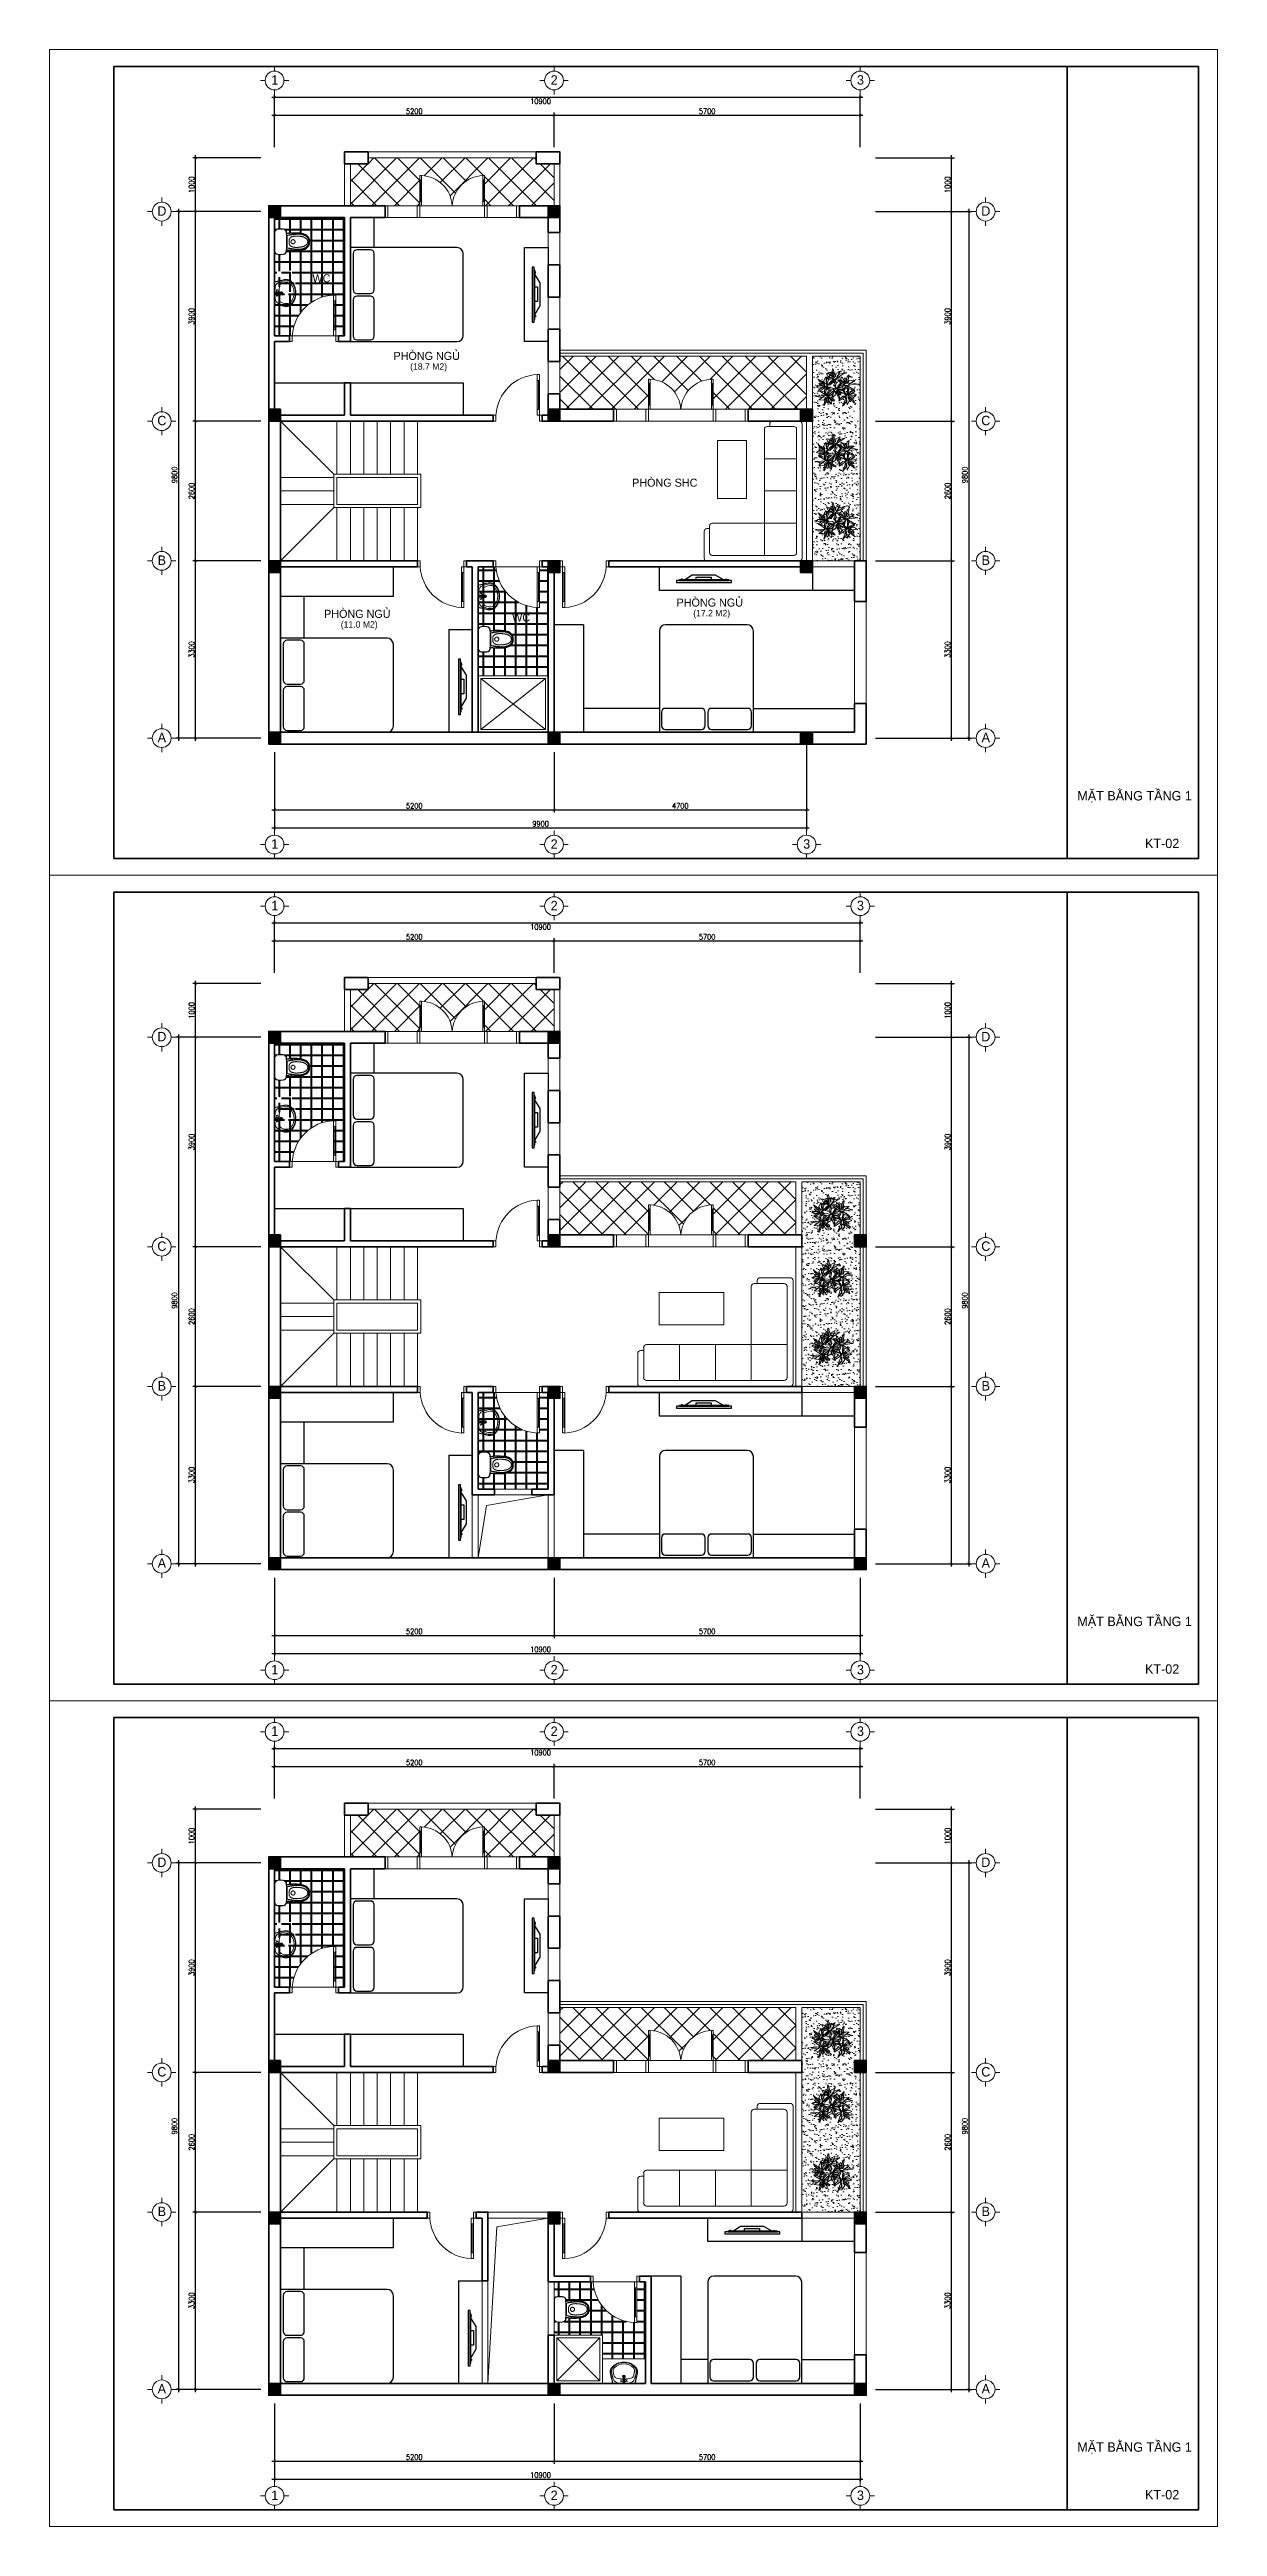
# Model space of a CAD drawing. Header units: millimetres. Extents: x -529782 to -142003, y -492574 to -273331.
# Drawn here: x -463400 to -441666, y -325617 to -279510 of the extents above; entities that cross this region are included whole.
import ezdxf
from ezdxf.enums import TextEntityAlignment as Align

# ---------------------------------------------------------------- set-up
doc = ezdxf.new("R2010")
doc.units = ezdxf.units.MM
doc.header["$LTSCALE"] = 500
doc.header["$MEASUREMENT"] = 0
doc.header["$PDMODE"] = 3
for name, pattern in [('CENTER', [2, 1.25, -0.25, 0.25, -0.25]), ('DASHED', [0.75, 0.5, -0.25]), ('HIDDEN', [0.375, 0.25, -0.125])]:
    doc.linetypes.add(name, pattern=pattern)
doc.layers.get('0').update_dxf_attribs({"linetype": 'CONTINUOUS', "lineweight": 13})
doc.layers.get('Defpoints').update_dxf_attribs({"color": 255, "linetype": 'CONTINUOUS', "lineweight": 13})
for name, color, linetype, lineweight in [('1.cat 30', 30, 'CONTINUOUS', 35), ('1.cot', 2, 'CONTINUOUS', 35), ('2.thay 145', 145, 'CONTINUOUS', 18), ('3.manh 08', 8, 'CONTINUOUS', 9), ('4.dim 08', 8, 'CONTINUOUS', 13), ('7.tim 67', 67, 'CENTER', 9), ('9.text \xad white', 7, 'CONTINUOUS', 15), ('CA.dim 08', 251, 'CONTINUOUS', 13), ('CA.noi that 15', 15, 'CONTINUOUS', 9), ('CA.thay 145', 145, 'CONTINUOUS', 18), ('garden1', 88, 'CONTINUOUS', 9), ('noithat', 15, 'CONTINUOUS', 9), ('RAT MANH', 250, 'CONTINUOUS', 40)]:
    doc.layers.add(name, color=color, linetype=linetype, lineweight=lineweight)
doc.layers.add('HIDE', color=8, linetype='HIDDEN')
doc.layers.add('NTHT', color=5, linetype='CONTINUOUS')
doc.styles.add('CA.JSC1', font='')
doc.styles.get("Standard").update_dxf_attribs({"font": 'txt.shx', "width": 0.9})
doc.styles.get('CA.JSC1').set_extended_font_data('.VnAvantH')
doc.dimstyles.new('CA 50', dxfattribs={"dimscale": 0, "dimtxt": 100, "dimasz": 50, "dimexe": 50, "dimexo": 0, "dimgap": 25, "dimtad": 1, "dimdec": 0, "dimzin": 0, "dimdsep": 46, "dimtxsty": 'Standard', "dimblk": 'ARCHTICK', "dimcen": 0.09, "dimdle": 50, "dimclrd": 256, "dimclre": 256, "dimclrt": 7, "dimadec": 0, "dimazin": 0, "dimtfac": 1, "dimtdec": 0, "dimtix": 1, "dimtmove": 2, "dimatfit": 3, "dimldrblk": 'DOT', "dimfxl": 1, "dimtolj": 1, "dimtzin": 0, "dimarcsym": 0})
pattern_1 = [(270, (-145523.6, 0), (200, -4e-14), []), (0, (-145523.6, 0), (0, 200), [])]
pattern_2 = [(45, (-145523.6, 0), (-212.13203, 212.13203), []), (135, (-145523.6, 0), (-212.13203, -212.13203), [])]
pattern_3 = [(45, (-145523.6, 15368.82), (-212.13203, 212.13203), []), (135, (-145523.6, 15368.82), (-212.13203, -212.13203), [])]

msp = doc.modelspace()

# ---------------------------------------------------------------- texts
at = {"layer": '9.text \xad white', "style": 'CA.JSC1'}
for s, p in [('1', (-459209.2, -280075.2)), ('2', (-454009.2, -280075.2)), ('3', (-448309.2, -280075.2)), ('d', (-461309.9, -282515.8)), ('d', (-445976.9, -282515.8)), ('c', (-461309.9, -286415.8)), ('c', (-445976.9, -286415.8)), ('b', (-461309.9, -289015.8)), ('b', (-445976.9, -289015.8)), ('a', (-461309.9, -292315.8)), ('a', (-445976.9, -292315.8)), ('1', (-459209.2, -294298.1)), ('2', (-454009.2, -294298.1)), ('3', (-449309.2, -294298.1)), ('1', (-459209.2, -295444.1)), ('2', (-454009.2, -295444.1)), ('3', (-448309.2, -295444.1)), ('d', (-461309.9, -297884.6)), ('d', (-445976.9, -297884.6)), ('c', (-461309.9, -301784.6)), ('c', (-445976.9, -301784.6)), ('b', (-461309.9, -304384.6)), ('b', (-445976.9, -304384.6)), ('a', (-461309.9, -307684.6)), ('a', (-445976.9, -307684.6)), ('1', (-459209.2, -309666.9)), ('2', (-454009.2, -309666.9)), ('3', (-448309.2, -309666.9)), ('1', (-459209.2, -310812.9)), ('2', (-454009.2, -310812.9)), ('3', (-448309.2, -310812.9)), ('d', (-461309.9, -313253.4)), ('d', (-445976.9, -313253.4)), ('c', (-461309.9, -317153.4)), ('c', (-445976.9, -317153.4)), ('b', (-461309.9, -319753.4)), ('b', (-445976.9, -319753.4)), ('a', (-461309.9, -323053.4)), ('a', (-445976.9, -323053.4)), ('1', (-459209.2, -325035.7)), ('2', (-454009.2, -325035.7)), ('3', (-448309.2, -325035.7))]:
    msp.add_text(s, height=175, dxfattribs=at).set_placement(p, align=Align.MIDDLE)
for s, height, p in [('wc', 150, (-458507.7, -283844.1)), ('phßng ngñ', 150, (-456999.8, -285288.2)), ('(18.7 M2)', 120, (-456689.1, -285469.6)), ('phßng shc', 150, (-452558.9, -287648.1)), ('phßng ngñ', 150, (-458290.8, -290089.6)), ('wc', 150, (-454790.7, -290159.1)), ('phßng ngñ', 150, (-451732, -289879.4)), ('(17.2 M2)', 120, (-451421.3, -290060.8)), ('(11.0 M2)', 120, (-457980.1, -290271)), ('mÆt b»ng tÇng 1', 175, (-444274.2, -293488.7)), ('mÆt b»ng tÇng 1', 175, (-444274.2, -308857.5)), ('mÆt b»ng tÇng 1', 175, (-444274.2, -324226.3))]:
    msp.add_text(s, height=height, dxfattribs=at).set_placement(p)
for p in [(-442694.9, -294375.1), (-442694.9, -309743.9), (-442694.9, -325112.7)]:
    msp.add_text('kt-02', height=175, dxfattribs=at).set_placement(p, align=Align.CENTER)

# ---------------------------------------------------------------- blocks, each defined once
blk = doc.blocks.new('A$C1A9D127A')
at = {"layer": 'noithat', "color": 135, "linetype": 'Continuous'}
for p, q in [((50, 110), (0, 110)), ((0, 110), (0, 0)), ((50, 0), (50, 110)), ((0, 0), (50, 0))]:
    blk.add_line(p, q, dxfattribs=at)
blk = doc.blocks.new('A$C2BDB356E')
at = {"layer": 'noithat', "color": 135, "linetype": 'Continuous'}
for p, q in [((0, 600), (0, 700)), ((0, 700), (40, 700)), ((40, 600), (0, 600)), ((40, 700), (40, 600)), ((0, 100), (0, 0)), ((40, 100), (0, 100)), ((40, 0), (40, 100)), ((0, 0), (40, 0))]:
    blk.add_line(p, q, dxfattribs=at)
at = {"layer": 'noithat', "color": 8, "linetype": 'Continuous'}
for p, q in [((0, 100), (0, 600)), ((20, 600), (20, 100)), ((40, 600), (40, 100))]:
    blk.add_line(p, q, dxfattribs=at)
at = {"layer": 'noithat', "color": 1, "linetype": 'Continuous'}
blk.add_arc((10, 740), 741, 272.3061, 356.8812, dxfattribs=at)
blk = doc.blocks.new('LB')
at = {"layer": 'CA.noi that 15'}
for points in [[(-225, 0, 0.00716), (-273, -203, 0.16192), (-255, -325, 0.230076), (0, -440, 0.230076), (255, -325, 0.16192), (273, -203, 0.00716), (225, 0)], [(216, -80, 0.285776), (116, -12, 0.053249), (0, -9, 0.053249), (-116, -12, 0.285776), (-216, -80, 0.026119), (-251, -208, 0.182891), (-232, -330, 0.226473), (0, -431, 0.226473), (232, -330, 0.182891), (251, -208, 0.026119)]]:
    blk.add_lwpolyline(points, format="xyb", close=True, dxfattribs=at)
for points in [[(-16, -92, 0.059925), (-152, -110, 0.233867), (-198, -149, 0.114308), (-220, -277, 0.195524), (-198, -324, 0.183353), (0, -404, 0.183353), (198, -324, 0.195524), (220, -277, 0.114308), (198, -149, 0.233867), (152, -110, 0.059925), (16, -92)], [(-5, -31, 0.05092), (-60, -39, 0.455074), (-65, -46), (-61, -60, 0.242518), (-31, -75), (-17, -75)], [(10, -77, 0.74501), (0, -44, 0.74501), (-10, -77)], [(-17, -63), (-12, -140, 0.349884), (12, -140), (17, -63)], [(17, -75), (44, -75, 0.330576), (63, -60), (68, -46, 0.455074), (63, -39, 0.048918), (5, -31)]]:
    blk.add_lwpolyline(points, format="xyb", dxfattribs=at)
for points in [[(10, -50), (-10, -50), (-10, -140), (10, -140)], [(-5, -19), (5, -19), (5, -42), (-5, -42)]]:
    blk.add_lwpolyline(points, close=True, dxfattribs=at)
for radius, start, end in [(26.5, 120.8988, 59.1012), (22.1, 126.8904, 53.1096)]:
    blk.add_arc((0, -142), radius, start, end, dxfattribs=at)
blk = doc.blocks.new('XB')
at = {"layer": 'CA.noi that 15'}
for points in [[(0, -245), (209, -245), (237, -227), (251, -206), (259, -175), (262, -122), (259, -70), (251, -39), (237, -18), (209, 0), (0, 0), (-209, 0), (-237, -18), (-251, -39), (-259, -70), (-262, -122), (-259, -175), (-251, -206), (-237, -227), (-209, -245)], [(-38, -703), (-42, -702), (-46, -702), (-50, -701), (-53, -700), (-56, -699), (-59, -698), (-62, -697), (-64, -696), (-67, -695), (-69, -694), (-71, -693), (-73, -692), (-75, -691), (-77, -689), (-79, -688), (-81, -686), (-83, -684), (-85, -682), (-88, -679), (-90, -677), (-93, -674), (-96, -671), (-98, -669), (-101, -666), (-103, -663), (-106, -661), (-108, -658), (-110, -655), (-112, -653), (-115, -650), (-117, -648), (-119, -645), (-120, -642), (-122, -639), (-124, -637), (-125, -634), (-127, -631), (-129, -627), (-130, -624), (-132, -620), (-133, -617), (-135, -613), (-136, -609), (-138, -605), (-139, -601), (-141, -596), (-142, -592), (-143, -588), (-145, -584), (-146, -579), (-147, -575), (-148, -571), (-149, -567), (-150, -562), (-150, -558), (-151, -553), (-152, -548), (-153, -543), (-153, -538), (-154, -533), (-154, -527), (-155, -521), (-155, -515), (-155, -509), (-155, -502), (-155, -495), (-155, -488), (-155, -481), (-155, -473), (-155, -465), (-154, -457), (-154, -449), (-153, -441), (-153, -432), (-152, -424), (-152, -416), (-151, -407), (-150, -399), (-149, -391), (-149, -384), (-148, -376), (-147, -369), (-146, -363), (-145, -356), (-144, -350), (-143, -345), (-142, -339), (-141, -334), (-140, -329), (-140, -324), (-139, -319), (-138, -314), (-137, -310), (-136, -306), (-135, -302), (-134, -298), (-134, -294), (-133, -291), (-133, -288), (-133, -285), (-132, -283), (-132, -281), (-132, -279), (-132, -277), (-132, -275), (-131, -274), (-131, -273), (-131, -272), (-131, -271), (-131, -270), (-130, -269), (-130, -269), (-130, -268), (-129, -268), (-129, -267), (-128, -266), (-128, -266), (-127, -265), (-126, -265), (-126, -264), (-125, -264), (-124, -263), (-124, -263), (-123, -262), (-122, -262), (-121, -262), (-120, -261), (-119, -261), (-118, -261), (-116, -261), (-114, -261), (-112, -260), (-109, -260), (-105, -260), (-99, -260), (-92, -260), (-84, -260), (-75, -260), (-64, -260), (-52, -260), (-40, -260), (-27, -260), (-14, -260), (0, -260), (14, -260), (27, -260), (40, -260), (52, -260), (64, -260), (75, -260), (84, -260), (92, -260), (99, -260), (105, -260), (109, -260), (112, -260), (114, -261), (116, -261), (118, -261), (119, -261), (120, -261), (121, -262), (122, -262), (123, -262), (124, -263), (124, -263), (125, -264), (126, -264), (126, -265), (127, -265), (128, -266), (128, -266), (129, -267), (129, -268), (130, -268), (130, -269), (130, -269), (131, -270), (131, -271), (131, -272), (131, -273), (131, -274), (132, -275), (132, -277), (132, -279), (132, -281), (132, -283), (133, -285), (133, -288), (133, -291), (134, -294), (134, -298), (135, -302), (136, -306), (137, -310), (138, -314), (139, -319), (140, -324), (140, -329), (141, -334), (142, -339), (143, -345), (144, -350), (145, -356), (146, -363), (147, -369), (148, -376), (149, -384), (149, -391), (150, -399), (151, -407), (152, -416), (152, -424), (153, -432), (153, -441), (154, -449), (154, -457), (155, -465), (155, -473), (155, -481), (155, -488), (155, -495), (155, -502), (155, -509), (155, -515), (155, -521), (154, -527), (154, -533), (153, -538), (153, -543), (152, -548), (151, -553), (150, -558), (150, -562), (149, -567), (148, -571), (147, -575), (146, -579), (145, -584), (143, -588), (142, -592), (141, -596), (139, -601), (138, -605), (136, -609), (135, -613), (133, -617), (132, -620), (130, -624), (129, -627), (127, -631), (125, -634), (124, -637), (122, -639), (120, -642), (119, -645), (117, -648), (115, -650), (112, -653), (110, -655), (108, -658), (106, -661), (103, -663), (101, -666), (98, -669), (96, -671), (93, -674), (90, -677), (88, -679), (85, -682), (83, -684), (81, -686), (79, -688), (77, -689), (75, -691), (73, -692), (71, -693), (69, -694), (67, -695), (64, -696), (62, -697), (59, -698), (56, -699), (53, -700), (50, -701), (46, -702), (42, -702), (38, -703), (34, -704), (29, -704), (25, -705), (20, -705), (15, -706), (10, -706), (5, -706), (0, -706), (-5, -706), (-10, -706), (-15, -706), (-20, -705), (-25, -705), (-29, -704), (-34, -704)]]:
    blk.add_lwpolyline(points, close=True, dxfattribs=at)
for points in [[(-165, -245), (-166, -251), (-167, -257), (-168, -263), (-169, -269), (-170, -276), (-171, -282), (-172, -289), (-173, -295), (-174, -302), (-175, -309), (-176, -316), (-176, -323), (-177, -331), (-178, -339), (-178, -348), (-179, -358), (-179, -369), (-180, -380), (-180, -392), (-180, -404), (-180, -416), (-180, -428), (-180, -440), (-179, -451), (-179, -462), (-179, -472), (-179, -481), (-178, -490), (-178, -498), (-177, -506), (-177, -513), (-177, -519), (-176, -525), (-175, -531), (-175, -536), (-174, -541), (-173, -545), (-173, -549), (-172, -554), (-171, -558), (-170, -562), (-169, -566), (-168, -570), (-167, -574), (-166, -578), (-165, -582), (-164, -586), (-163, -590), (-162, -594), (-160, -598), (-159, -603), (-157, -607), (-156, -611), (-154, -616), (-152, -620), (-151, -624), (-149, -629), (-147, -633), (-145, -638), (-143, -642), (-141, -647), (-138, -651), (-136, -655), (-133, -659), (-131, -663), (-128, -667), (-125, -671), (-121, -674), (-118, -678), (-115, -681), (-112, -684), (-108, -687), (-105, -690), (-102, -693), (-98, -696), (-95, -699), (-91, -702), (-88, -704), (-84, -706), (-81, -708), (-78, -710), (-74, -711), (-71, -713), (-67, -714), (-63, -715), (-60, -716), (-56, -717), (-53, -718), (-49, -719), (-45, -720), (-41, -721), (-38, -722), (-34, -722), (-30, -723), (-27, -723), (-23, -724), (-20, -724), (-17, -725), (-14, -725), (-11, -725), (-8, -725), (-5, -725), (-3, -725), (0, -725), (3, -725), (5, -725), (8, -725), (11, -725), (14, -725), (17, -725), (20, -724), (23, -724), (27, -723), (30, -723), (34, -722), (38, -722), (41, -721), (45, -720), (49, -719), (53, -718), (56, -717), (60, -716), (63, -715), (67, -714), (71, -713), (74, -711), (78, -710), (81, -708), (84, -706), (88, -704), (91, -702), (95, -699), (98, -696), (102, -693), (105, -690), (108, -687), (112, -684), (115, -681), (118, -678), (121, -674), (125, -671), (128, -667), (131, -663), (133, -659), (136, -655), (138, -651), (141, -647), (143, -642), (145, -638), (147, -633), (149, -629), (151, -624), (152, -620), (154, -616), (156, -611), (157, -607), (159, -603), (160, -598), (162, -594), (163, -590), (164, -586), (165, -582), (166, -578), (167, -574), (168, -570), (169, -566), (170, -562), (171, -558), (172, -554), (173, -549), (173, -545), (174, -541), (175, -536), (175, -531), (176, -525), (177, -519), (177, -513), (177, -506), (178, -498), (178, -490), (179, -481), (179, -472), (179, -462), (179, -451), (180, -440), (180, -428), (180, -416), (180, -404), (180, -392), (180, -380), (179, -369), (179, -358), (178, -348), (178, -339), (177, -331), (176, -323), (176, -316), (175, -309), (174, -302), (173, -295), (172, -289), (171, -282), (170, -276), (169, -269), (168, -263), (167, -257), (166, -251), (165, -245)], [(-132, -274), (-133, -281), (-135, -288), (-137, -295), (-139, -301), (-140, -307), (-142, -312), (-144, -318), (-145, -323), (-146, -329), (-148, -334), (-149, -339), (-150, -345), (-151, -350), (-152, -356), (-153, -363), (-154, -369), (-155, -376), (-156, -384), (-157, -392), (-157, -399), (-158, -407), (-159, -415), (-159, -423), (-160, -430), (-160, -437), (-161, -444), (-161, -450), (-161, -456), (-161, -462), (-161, -468), (-161, -474), (-161, -479), (-161, -485), (-161, -491), (-161, -497), (-161, -503), (-160, -508), (-160, -514), (-160, -520), (-160, -526), (-159, -532), (-159, -537), (-158, -543), (-157, -549), (-157, -554), (-156, -560), (-155, -565), (-154, -571), (-153, -576), (-152, -581), (-150, -586), (-149, -591), (-148, -596), (-146, -600), (-145, -605), (-144, -609), (-142, -612), (-141, -616), (-139, -620), (-138, -623), (-137, -626), (-135, -629), (-134, -632), (-132, -635), (-131, -637), (-130, -640), (-128, -643), (-127, -645), (-125, -648), (-124, -650), (-122, -652), (-120, -655), (-119, -657), (-117, -659), (-115, -661), (-113, -664), (-111, -666), (-108, -668), (-106, -670), (-104, -673), (-102, -675), (-99, -677), (-97, -680), (-95, -682), (-92, -684), (-90, -686), (-88, -688), (-85, -690), (-83, -692), (-81, -694), (-79, -695), (-77, -696), (-75, -698), (-74, -699), (-72, -700), (-70, -701), (-68, -702), (-66, -703), (-64, -703), (-63, -704), (-61, -705), (-58, -705), (-56, -706), (-54, -706), (-51, -707), (-49, -708), (-46, -708), (-43, -709), (-39, -709), (-36, -710), (-33, -710), (-29, -711), (-26, -711), (-22, -712), (-19, -712), (-15, -712), (-11, -712), (-7, -712), (-4, -713), (0, -713), (4, -713), (7, -712), (11, -712), (15, -712), (19, -712), (22, -712), (26, -711), (29, -711), (33, -710), (36, -710), (39, -709), (43, -709), (46, -708), (49, -708), (51, -707), (54, -706), (56, -706), (58, -705), (61, -705), (63, -704), (64, -703), (66, -703), (68, -702), (70, -701), (72, -700), (73, -699), (75, -698), (77, -696), (79, -695), (81, -694), (83, -692), (85, -690), (88, -688), (90, -686), (92, -684), (95, -682), (97, -680), (99, -677), (102, -675), (104, -673), (106, -670), (108, -668), (111, -666), (113, -664), (115, -661), (117, -659), (119, -657), (120, -655), (122, -652), (124, -650), (125, -648), (127, -645), (128, -643), (130, -640), (131, -637), (132, -635), (134, -632), (135, -629), (137, -626), (138, -623), (139, -620), (141, -616), (142, -612), (144, -609), (145, -605), (146, -600), (148, -596), (149, -591), (150, -586), (152, -581), (153, -576), (154, -571), (155, -565), (156, -560), (157, -554), (157, -549), (158, -543), (159, -537), (159, -532), (160, -526), (160, -520), (160, -514), (160, -508), (161, -503), (161, -497), (161, -491), (161, -485), (161, -479), (161, -474), (161, -468), (161, -462), (161, -456), (161, -450), (161, -444), (160, -437), (160, -430), (159, -423), (159, -415), (158, -407), (157, -399), (157, -392), (156, -384), (155, -376), (154, -369), (153, -363), (152, -356), (151, -350), (150, -345), (149, -339), (148, -334), (146, -329), (145, -323), (144, -318), (142, -312), (140, -307), (139, -301), (137, -295), (135, -288), (133, -281), (132, -274)]]:
    blk.add_lwpolyline(points, dxfattribs=at)
at = {"layer": 'CA.noi that 15', "linetype": 'DASHED'}
blk.add_lwpolyline([(-19, -683), (-21, -683), (-24, -682), (-26, -682), (-29, -681), (-31, -680), (-33, -679), (-36, -678), (-38, -677), (-41, -676), (-43, -674), (-46, -672), (-48, -671), (-51, -669), (-53, -666), (-56, -664), (-58, -661), (-61, -659), (-64, -656), (-66, -652), (-69, -649), (-71, -646), (-74, -642), (-76, -639), (-79, -635), (-81, -631), (-84, -627), (-86, -623), (-88, -619), (-90, -615), (-92, -611), (-94, -607), (-96, -603), (-98, -598), (-99, -594), (-101, -589), (-102, -584), (-103, -579), (-104, -574), (-105, -569), (-106, -564), (-108, -559), (-108, -554), (-109, -548), (-110, -543), (-111, -537), (-112, -531), (-113, -526), (-114, -519), (-114, -513), (-115, -507), (-115, -500), (-116, -494), (-116, -487), (-117, -481), (-117, -474), (-117, -468), (-117, -462), (-118, -456), (-118, -451), (-118, -445), (-118, -440), (-117, -435), (-117, -430), (-117, -424), (-116, -419), (-116, -414), (-115, -409), (-115, -404), (-114, -399), (-113, -394), (-112, -389), (-111, -384), (-110, -380), (-109, -375), (-108, -371), (-106, -366), (-105, -362), (-103, -358), (-102, -354), (-100, -350), (-98, -346), (-96, -342), (-93, -339), (-91, -336), (-89, -332), (-86, -329), (-84, -326), (-81, -324), (-79, -321), (-76, -319), (-74, -317), (-71, -315), (-68, -313), (-65, -311), (-62, -310), (-59, -308), (-56, -307), (-52, -306), (-49, -304), (-45, -303), (-41, -302), (-38, -302), (-34, -301), (-30, -300), (-26, -300), (-22, -299), (-19, -299), (-15, -299), (-11, -299), (-7, -299), (-4, -299), (0, -299), (4, -299), (7, -299), (11, -299), (15, -299), (19, -299), (22, -299), (26, -300), (30, -300), (34, -301), (38, -302), (41, -302), (45, -303), (49, -304), (52, -306), (56, -307), (59, -308), (62, -310), (65, -311), (68, -313), (71, -315), (73, -317), (76, -319), (79, -321), (81, -324), (84, -326), (86, -329), (89, -332), (91, -336), (93, -339), (96, -342), (98, -346), (100, -350), (102, -354), (103, -358), (105, -362), (106, -366), (108, -371), (109, -375), (110, -380), (111, -384), (112, -389), (113, -394), (114, -399), (115, -404), (115, -409), (116, -414), (116, -419), (117, -424), (117, -430), (117, -435), (118, -440), (118, -445), (118, -451), (118, -456), (117, -462), (117, -468), (117, -474), (117, -481), (116, -487), (116, -494), (115, -500), (115, -507), (114, -513), (114, -519), (113, -526), (112, -531), (111, -537), (110, -543), (109, -548), (108, -554), (108, -559), (106, -564), (105, -569), (104, -574), (103, -579), (102, -584), (101, -589), (99, -594), (98, -598), (96, -603), (94, -607), (92, -611), (90, -615), (88, -619), (86, -623), (84, -627), (81, -631), (79, -635), (76, -639), (74, -642), (71, -646), (69, -649), (66, -652), (64, -656), (61, -659), (58, -661), (56, -664), (53, -666), (51, -669), (48, -671), (46, -672), (43, -674), (41, -676), (38, -677), (36, -678), (33, -679), (31, -680), (29, -681), (26, -682), (24, -682), (21, -683), (19, -683), (17, -684), (14, -684), (12, -685), (9, -685), (7, -685), (5, -686), (2, -686), (0, -686), (-2, -686), (-5, -686), (-7, -685), (-9, -685), (-12, -685), (-14, -684), (-17, -684)], close=True, dxfattribs=at)
blk.add_lwpolyline([(0, -424, 1), (0, -339, 1)], format="xyb", close=True, dxfattribs=at)
blk = doc.blocks.new('_ArchTick')
at = {"color": 1, "linetype": 'ByBlock', "const_width": 0.15}
blk.add_lwpolyline([(-0.5, -0.5), (0.5, 0.5)], dxfattribs=at)
blk = doc.blocks.new('*D1926')
at = {"layer": '7.tim 67', "linetype": 'Continuous', "lineweight": -2, "transparency": 16777216}
for p, q in [((-459212, -323328), (-459212, -324450)), ((-454012, -323328), (-454012, -324450)), ((-459262, -324400), (-453962, -324400))]:
    blk.add_line(p, q, dxfattribs=at)
at = {"layer": 'Defpoints', "color": 0, "linetype": 'Continuous', "transparency": 16777216}
for p in [(-459212, -323328), (-454012, -323328), (-454012, -324400)]:
    blk.add_point(p, dxfattribs=at)
at = {"layer": '7.tim 67', "linetype": 'Continuous', "lineweight": -2, "transparency": 16777216, "xscale": 50, "yscale": 50, "zscale": 50, "rotation": 180}
blk.add_blockref('_ArchTick', (-459212, -324400), dxfattribs=at)
at = {"layer": '7.tim 67', "linetype": 'Continuous', "lineweight": -2, "transparency": 16777216, "xscale": 50, "yscale": 50, "zscale": 50}
blk.add_blockref('_ArchTick', (-454012, -324400), dxfattribs=at)
at = {"layer": '7.tim 67', "color": 7, "linetype": 'Continuous', "transparency": 16777216, "insert": (-456612, -324325), "char_height": 100, "attachment_point": 5}
blk.add_mtext('\\A1;5200', dxfattribs=at)
blk = doc.blocks.new('_DOT')
at = {"color": 1, "linetype": 'ByBlock'}
blk.add_line((-0.5, 0), (-1, 0), dxfattribs=at)
at = {"color": 1, "linetype": 'ByBlock', "const_width": 0.5}
blk.add_lwpolyline([(-0.25, 0, 1), (0.25, 0, 1)], format="xyb", close=True, dxfattribs=at)
blk = doc.blocks.new('*D1927')
at = {"layer": '7.tim 67', "linetype": 'Continuous', "lineweight": -2, "transparency": 16777216}
for p, q in [((-454012, -323328), (-454012, -324450)), ((-448312, -323328), (-448312, -324450)), ((-454062, -324400), (-448262, -324400))]:
    blk.add_line(p, q, dxfattribs=at)
at = {"layer": 'Defpoints', "color": 0, "linetype": 'Continuous', "transparency": 16777216}
for p in [(-454012, -323328), (-448312, -323328), (-448312, -324400)]:
    blk.add_point(p, dxfattribs=at)
at = {"layer": '7.tim 67', "linetype": 'Continuous', "lineweight": -2, "transparency": 16777216, "xscale": 50, "yscale": 50, "zscale": 50, "rotation": 180}
blk.add_blockref('_ArchTick', (-454012, -324400), dxfattribs=at)
at = {"layer": '7.tim 67', "linetype": 'Continuous', "lineweight": -2, "transparency": 16777216, "xscale": 50, "yscale": 50, "zscale": 50}
blk.add_blockref('_ArchTick', (-448312, -324400), dxfattribs=at)
at = {"layer": '7.tim 67', "color": 7, "linetype": 'Continuous', "transparency": 16777216, "insert": (-451162, -324325), "char_height": 100, "attachment_point": 5}
blk.add_mtext('\\A1;5700', dxfattribs=at)
blk = doc.blocks.new('*D1928')
at = {"layer": '7.tim 67', "linetype": 'Continuous', "lineweight": -2, "transparency": 16777216}
for p, q in [((-459466, -319765), (-460731, -319765)), ((-460681, -323115), (-460681, -319715)), ((-459466, -323065), (-460731, -323065))]:
    blk.add_line(p, q, dxfattribs=at)
at = {"layer": 'Defpoints', "color": 0, "linetype": 'Continuous', "transparency": 16777216}
for p in [(-460681, -319765), (-459466, -319765), (-459466, -323065)]:
    blk.add_point(p, dxfattribs=at)
at = {"layer": '7.tim 67', "linetype": 'Continuous', "lineweight": -2, "transparency": 16777216, "xscale": 50, "yscale": 50, "zscale": 50}
for p, rotation in [((-460681, -319765), 90), ((-460681, -323065), 270)]:
    blk.add_blockref('_ArchTick', p, dxfattribs=dict(at, rotation=rotation))
at = {"layer": '7.tim 67', "color": 7, "linetype": 'Continuous', "transparency": 16777216, "insert": (-460756, -321415), "char_height": 100, "attachment_point": 5, "rotation": 90}
blk.add_mtext('\\A1;3300', dxfattribs=at)
blk = doc.blocks.new('*D1929')
at = {"layer": '7.tim 67', "linetype": 'Continuous', "lineweight": -2, "transparency": 16777216}
for p, q in [((-459466, -317165), (-460731, -317165)), ((-460681, -319815), (-460681, -317115)), ((-459466, -319765), (-460731, -319765))]:
    blk.add_line(p, q, dxfattribs=at)
at = {"layer": 'Defpoints', "color": 0, "linetype": 'Continuous', "transparency": 16777216}
for p in [(-460681, -317165), (-459466, -317165), (-459466, -319765)]:
    blk.add_point(p, dxfattribs=at)
at = {"layer": '7.tim 67', "linetype": 'Continuous', "lineweight": -2, "transparency": 16777216, "xscale": 50, "yscale": 50, "zscale": 50}
for p, rotation in [((-460681, -317165), 90), ((-460681, -319765), 270)]:
    blk.add_blockref('_ArchTick', p, dxfattribs=dict(at, rotation=rotation))
at = {"layer": '7.tim 67', "color": 7, "linetype": 'Continuous', "transparency": 16777216, "insert": (-460756, -318465), "char_height": 100, "attachment_point": 5, "rotation": 90}
blk.add_mtext('\\A1;2600', dxfattribs=at)
blk = doc.blocks.new('*D1930')
at = {"layer": '7.tim 67', "linetype": 'Continuous', "lineweight": -2, "transparency": 16777216}
for p, q in [((-459466, -313265), (-460731, -313265)), ((-460681, -317215), (-460681, -313215)), ((-459466, -317165), (-460731, -317165))]:
    blk.add_line(p, q, dxfattribs=at)
at = {"layer": 'Defpoints', "color": 0, "linetype": 'Continuous', "transparency": 16777216}
for p in [(-460681, -313265), (-459466, -313265), (-459466, -317165)]:
    blk.add_point(p, dxfattribs=at)
at = {"layer": '7.tim 67', "linetype": 'Continuous', "lineweight": -2, "transparency": 16777216, "xscale": 50, "yscale": 50, "zscale": 50}
for p, rotation in [((-460681, -313265), 90), ((-460681, -317165), 270)]:
    blk.add_blockref('_ArchTick', p, dxfattribs=dict(at, rotation=rotation))
at = {"layer": '7.tim 67', "color": 7, "linetype": 'Continuous', "transparency": 16777216, "insert": (-460756, -315215), "char_height": 100, "attachment_point": 5, "rotation": 90}
blk.add_mtext('\\A1;3900', dxfattribs=at)
blk = doc.blocks.new('*D1931')
at = {"layer": '7.tim 67', "linetype": 'Continuous', "lineweight": -2, "transparency": 16777216}
for p, q in [((-459466, -312265), (-460731, -312265)), ((-460681, -313315), (-460681, -312215)), ((-459466, -313265), (-460731, -313265))]:
    blk.add_line(p, q, dxfattribs=at)
at = {"layer": 'Defpoints', "color": 0, "linetype": 'Continuous', "transparency": 16777216}
for p in [(-460681, -312265), (-459466, -312265), (-459466, -313265)]:
    blk.add_point(p, dxfattribs=at)
at = {"layer": '7.tim 67', "linetype": 'Continuous', "lineweight": -2, "transparency": 16777216, "xscale": 50, "yscale": 50, "zscale": 50}
for p, rotation in [((-460681, -312265), 90), ((-460681, -313265), 270)]:
    blk.add_blockref('_ArchTick', p, dxfattribs=dict(at, rotation=rotation))
at = {"layer": '7.tim 67', "color": 7, "linetype": 'Continuous', "transparency": 16777216, "insert": (-460756, -312765), "char_height": 100, "attachment_point": 5, "rotation": 90}
blk.add_mtext('\\A1;1000', dxfattribs=at)
blk = doc.blocks.new('*D1924')
at = {"layer": 'CA.dim 08', "lineweight": -2, "transparency": 16777216}
for p, q in [((-460098, -313265), (-461050, -313265)), ((-461000, -313215), (-461000, -323115)), ((-460098, -323065), (-461050, -323065))]:
    blk.add_line(p, q, dxfattribs=at)
at = {"layer": 'Defpoints', "color": 0, "transparency": 16777216}
for p in [(-460098, -313265), (-461000, -323065), (-460098, -323065)]:
    blk.add_point(p, dxfattribs=at)
at = {"layer": 'CA.dim 08', "lineweight": -2, "transparency": 16777216, "xscale": 50, "yscale": 50, "zscale": 50}
for p, rotation in [((-461000, -313265), 90), ((-461000, -323065), 270)]:
    blk.add_blockref('_ArchTick', p, dxfattribs=dict(at, rotation=rotation))
at = {"layer": 'CA.dim 08', "color": 7, "transparency": 16777216, "insert": (-461075, -318165), "char_height": 100, "attachment_point": 5, "rotation": 90}
blk.add_mtext('\\A1;9800', dxfattribs=at)
blk = doc.blocks.new('*D1925')
at = {"layer": 'CA.dim 08', "lineweight": -2, "transparency": 16777216}
for p, q in [((-459212, -323328), (-459212, -324785)), ((-448312, -323328), (-448312, -324785)), ((-459262, -324735), (-448262, -324735))]:
    blk.add_line(p, q, dxfattribs=at)
at = {"layer": 'Defpoints', "color": 0, "transparency": 16777216}
for p in [(-459212, -323328), (-448312, -323328), (-448312, -324735)]:
    blk.add_point(p, dxfattribs=at)
at = {"layer": 'CA.dim 08', "lineweight": -2, "transparency": 16777216, "xscale": 50, "yscale": 50, "zscale": 50, "rotation": 180}
blk.add_blockref('_ArchTick', (-459212, -324735), dxfattribs=at)
at = {"layer": 'CA.dim 08', "lineweight": -2, "transparency": 16777216, "xscale": 50, "yscale": 50, "zscale": 50}
blk.add_blockref('_ArchTick', (-448312, -324735), dxfattribs=at)
at = {"layer": 'CA.dim 08', "color": 7, "transparency": 16777216, "insert": (-454262, -324660), "char_height": 100, "attachment_point": 5}
blk.add_mtext('\\A1;10900', dxfattribs=at)
blk = doc.blocks.new('A$C41BA5761')
at = {"layer": '2.thay 145'}
blk.add_lwpolyline([(840, 525, -3898660.642288), (840, 525, 0.000001), (840, 525, 0.000001)], format="xyb", dxfattribs=at)
at = {"layer": '3.manh 08'}
for p, q in [((525, 1050), (525, 875)), ((175, 525), (0, 525)), ((525, 0), (525, 175)), ((875, 525), (1050, 525))]:
    blk.add_line(p, q, dxfattribs=at)
blk.add_arc((525, 525), 350, 360, 359.99994, dxfattribs=at)
blk = doc.blocks.new('*D1916')
at = {"layer": '7.tim 67', "linetype": 'Continuous', "lineweight": -2, "transparency": 16777216}
for p, q in [((-448030, -319765), (-446562, -319765)), ((-446612, -323115), (-446612, -319715)), ((-448030, -323065), (-446562, -323065))]:
    blk.add_line(p, q, dxfattribs=at)
at = {"layer": 'Defpoints', "color": 0, "linetype": 'Continuous', "transparency": 16777216}
for p in [(-448030, -319765), (-446612, -319765), (-448030, -323065)]:
    blk.add_point(p, dxfattribs=at)
at = {"layer": '7.tim 67', "linetype": 'Continuous', "lineweight": -2, "transparency": 16777216, "xscale": 50, "yscale": 50, "zscale": 50}
for p, rotation in [((-446612, -319765), 90), ((-446612, -323065), 270)]:
    blk.add_blockref('_ArchTick', p, dxfattribs=dict(at, rotation=rotation))
at = {"layer": '7.tim 67', "color": 7, "linetype": 'Continuous', "transparency": 16777216, "insert": (-446687, -321415), "char_height": 100, "attachment_point": 5, "rotation": 90}
blk.add_mtext('\\A1;3300', dxfattribs=at)
blk = doc.blocks.new('*D1917')
at = {"layer": '7.tim 67', "linetype": 'Continuous', "lineweight": -2, "transparency": 16777216}
for p, q in [((-448030, -317165), (-446562, -317165)), ((-446612, -319815), (-446612, -317115)), ((-448030, -319765), (-446562, -319765))]:
    blk.add_line(p, q, dxfattribs=at)
at = {"layer": 'Defpoints', "color": 0, "linetype": 'Continuous', "transparency": 16777216}
for p in [(-448030, -317165), (-446612, -317165), (-448030, -319765)]:
    blk.add_point(p, dxfattribs=at)
at = {"layer": '7.tim 67', "linetype": 'Continuous', "lineweight": -2, "transparency": 16777216, "xscale": 50, "yscale": 50, "zscale": 50}
for p, rotation in [((-446612, -317165), 90), ((-446612, -319765), 270)]:
    blk.add_blockref('_ArchTick', p, dxfattribs=dict(at, rotation=rotation))
at = {"layer": '7.tim 67', "color": 7, "linetype": 'Continuous', "transparency": 16777216, "insert": (-446687, -318465), "char_height": 100, "attachment_point": 5, "rotation": 90}
blk.add_mtext('\\A1;2600', dxfattribs=at)
blk = doc.blocks.new('*D1918')
at = {"layer": '7.tim 67', "linetype": 'Continuous', "lineweight": -2, "transparency": 16777216}
for p, q in [((-448030, -313265), (-446562, -313265)), ((-446612, -317215), (-446612, -313215)), ((-448030, -317165), (-446562, -317165))]:
    blk.add_line(p, q, dxfattribs=at)
at = {"layer": 'Defpoints', "color": 0, "linetype": 'Continuous', "transparency": 16777216}
for p in [(-448030, -313265), (-446612, -313265), (-448030, -317165)]:
    blk.add_point(p, dxfattribs=at)
at = {"layer": '7.tim 67', "linetype": 'Continuous', "lineweight": -2, "transparency": 16777216, "xscale": 50, "yscale": 50, "zscale": 50}
for p, rotation in [((-446612, -313265), 90), ((-446612, -317165), 270)]:
    blk.add_blockref('_ArchTick', p, dxfattribs=dict(at, rotation=rotation))
at = {"layer": '7.tim 67', "color": 7, "linetype": 'Continuous', "transparency": 16777216, "insert": (-446687, -315215), "char_height": 100, "attachment_point": 5, "rotation": 90}
blk.add_mtext('\\A1;3900', dxfattribs=at)
blk = doc.blocks.new('*D1919')
at = {"layer": '7.tim 67', "linetype": 'Continuous', "lineweight": -2, "transparency": 16777216}
for p, q in [((-448030, -312265), (-446562, -312265)), ((-446612, -313315), (-446612, -312215)), ((-448030, -313265), (-446562, -313265))]:
    blk.add_line(p, q, dxfattribs=at)
at = {"layer": 'Defpoints', "color": 0, "linetype": 'Continuous', "transparency": 16777216}
for p in [(-448030, -312265), (-446612, -312265), (-448030, -313265)]:
    blk.add_point(p, dxfattribs=at)
at = {"layer": '7.tim 67', "linetype": 'Continuous', "lineweight": -2, "transparency": 16777216, "xscale": 50, "yscale": 50, "zscale": 50}
for p, rotation in [((-446612, -312265), 90), ((-446612, -313265), 270)]:
    blk.add_blockref('_ArchTick', p, dxfattribs=dict(at, rotation=rotation))
at = {"layer": '7.tim 67', "color": 7, "linetype": 'Continuous', "transparency": 16777216, "insert": (-446687, -312765), "char_height": 100, "attachment_point": 5, "rotation": 90}
blk.add_mtext('\\A1;1000', dxfattribs=at)
blk = doc.blocks.new('*D1920')
at = {"layer": 'CA.dim 08', "lineweight": -2, "transparency": 16777216}
for p, q in [((-448030, -313265), (-446242, -313265)), ((-446292, -313215), (-446292, -323115)), ((-448030, -323065), (-446242, -323065))]:
    blk.add_line(p, q, dxfattribs=at)
at = {"layer": 'Defpoints', "color": 0, "transparency": 16777216}
for p in [(-448030, -313265), (-448030, -323065), (-446292, -323065)]:
    blk.add_point(p, dxfattribs=at)
at = {"layer": 'CA.dim 08', "lineweight": -2, "transparency": 16777216, "xscale": 50, "yscale": 50, "zscale": 50}
for p, rotation in [((-446292, -313265), 90), ((-446292, -323065), 270)]:
    blk.add_blockref('_ArchTick', p, dxfattribs=dict(at, rotation=rotation))
at = {"layer": 'CA.dim 08', "color": 7, "transparency": 16777216, "insert": (-446367, -318165), "char_height": 100, "attachment_point": 5, "rotation": 90}
blk.add_mtext('\\A1;9800', dxfattribs=at)
blk = doc.blocks.new('*D1921')
at = {"layer": '7.tim 67', "linetype": 'Continuous', "lineweight": -2, "transparency": 16777216}
for p, q in [((-459262, -311472), (-453962, -311472)), ((-459212, -312067), (-459212, -311422)), ((-454012, -312067), (-454012, -311422))]:
    blk.add_line(p, q, dxfattribs=at)
at = {"layer": 'Defpoints', "color": 0, "linetype": 'Continuous', "transparency": 16777216}
for p in [(-454012, -311472), (-459212, -312067), (-454012, -312067)]:
    blk.add_point(p, dxfattribs=at)
at = {"layer": '7.tim 67', "linetype": 'Continuous', "lineweight": -2, "transparency": 16777216, "xscale": 50, "yscale": 50, "zscale": 50, "rotation": 180}
blk.add_blockref('_ArchTick', (-459212, -311472), dxfattribs=at)
at = {"layer": '7.tim 67', "linetype": 'Continuous', "lineweight": -2, "transparency": 16777216, "xscale": 50, "yscale": 50, "zscale": 50}
blk.add_blockref('_ArchTick', (-454012, -311472), dxfattribs=at)
at = {"layer": '7.tim 67', "color": 7, "linetype": 'Continuous', "transparency": 16777216, "insert": (-456612, -311397), "char_height": 100, "attachment_point": 5}
blk.add_mtext('\\A1;5200', dxfattribs=at)
blk = doc.blocks.new('*D1922')
at = {"layer": '7.tim 67', "linetype": 'Continuous', "lineweight": -2, "transparency": 16777216}
for p, q in [((-454062, -311472), (-448262, -311472)), ((-454012, -312067), (-454012, -311422)), ((-448312, -312067), (-448312, -311422))]:
    blk.add_line(p, q, dxfattribs=at)
at = {"layer": 'Defpoints', "color": 0, "linetype": 'Continuous', "transparency": 16777216}
for p in [(-448312, -311472), (-454012, -312067), (-448312, -312067)]:
    blk.add_point(p, dxfattribs=at)
at = {"layer": '7.tim 67', "linetype": 'Continuous', "lineweight": -2, "transparency": 16777216, "xscale": 50, "yscale": 50, "zscale": 50, "rotation": 180}
blk.add_blockref('_ArchTick', (-454012, -311472), dxfattribs=at)
at = {"layer": '7.tim 67', "linetype": 'Continuous', "lineweight": -2, "transparency": 16777216, "xscale": 50, "yscale": 50, "zscale": 50}
blk.add_blockref('_ArchTick', (-448312, -311472), dxfattribs=at)
at = {"layer": '7.tim 67', "color": 7, "linetype": 'Continuous', "transparency": 16777216, "insert": (-451162, -311397), "char_height": 100, "attachment_point": 5}
blk.add_mtext('\\A1;5700', dxfattribs=at)
blk = doc.blocks.new('*D1923')
at = {"layer": 'CA.dim 08', "lineweight": -2, "transparency": 16777216}
for p, q in [((-459262, -311137), (-448262, -311137)), ((-459212, -311804), (-459212, -311087)), ((-448312, -311804), (-448312, -311087))]:
    blk.add_line(p, q, dxfattribs=at)
at = {"layer": 'Defpoints', "color": 0, "transparency": 16777216}
for p in [(-448312, -311137), (-459212, -311804), (-448312, -311804)]:
    blk.add_point(p, dxfattribs=at)
at = {"layer": 'CA.dim 08', "lineweight": -2, "transparency": 16777216, "xscale": 50, "yscale": 50, "zscale": 50, "rotation": 180}
blk.add_blockref('_ArchTick', (-459212, -311137), dxfattribs=at)
at = {"layer": 'CA.dim 08', "lineweight": -2, "transparency": 16777216, "xscale": 50, "yscale": 50, "zscale": 50}
blk.add_blockref('_ArchTick', (-448312, -311137), dxfattribs=at)
at = {"layer": 'CA.dim 08', "color": 7, "transparency": 16777216, "insert": (-454262, -311212), "char_height": 100, "attachment_point": 5}
blk.add_mtext('\\A1;10900', dxfattribs=at)
blk = doc.blocks.new('khung co loan')
at = {"layer": '1.cat 30'}
blk.add_lwpolyline([(1158, -14553), (1158, -303), (20658, -303), (20658, -14553)], close=True, dxfattribs=at)
blk.add_lwpolyline([(18298, -303), (18298, -14553)], dxfattribs=at)
at = {"layer": '3.manh 08'}
blk.add_lwpolyline([(0, -14850), (21000, -14850), (21000, 0), (0, 0)], close=True, dxfattribs=at)
blk = doc.blocks.new('LCD')
blk.add_lwpolyline([(-294, -78), (-174, 0), (174, 0), (305, -78)])
for points in [[(-415, -90), (-415, -118), (424, -118), (424, -90)], [(-370, -90), (384, -90), (384, -78), (-370, -78)], [(-344, -78), (-324, -78), (-324, -68), (-344, -68)], [(-113, -37), (111, -37), (111, -78), (-113, -78)], [(344, -78), (324, -78), (324, -68), (344, -68)]]:
    blk.add_lwpolyline(points, close=True)
blk = doc.blocks.new('A$C547F5936')
at = {"layer": 'noithat'}
for p, q in [((0, 1502), (0, -412)), ((1224, 1557), (56, 1557)), ((111, 1391), (111, -301)), ((1224, 1446), (167, 1446)), ((2837, 1557), (779, 1557)), ((779, -301), (779, 1446)), ((2726, 1446), (890, 1446)), ((1446, 1446), (1446, 779)), ((2114, 1446), (2114, 779)), ((2781, 834), (2781, 1391)), ((2892, 946), (2892, 1502)), ((111, 779), (2726, 779)), ((111, 779), (779, 779)), ((2781, 890), (2837, 890)), ((1291, 408), (2491, 408)), ((1291, -192), (1291, 408)), ((2491, 408), (2491, -192)), ((167, -356), (723, -356)), ((667, -412), (667, -356)), ((2491, -192), (1291, -192)), ((56, -467), (612, -467))]:
    blk.add_line(p, q, dxfattribs=at)
for centre, start, end in [((56, 1502), 90, 180), ((167, 1391), 90, 180), ((2726, 1391), 0, 90), ((2837, 1502), 0, 90), ((2837, 946), 270, 0), ((2726, 834), 270, 0), ((56, -412), 180, 270), ((167, -301), 180, 270), ((612, -412), 270, 0), ((723, -301), 270, 0)]:
    blk.add_arc(centre, 55.6, start, end, dxfattribs=at)
blk = doc.blocks.new('LON')
at = {"layer": 'garden1'}
for points in [[(20, 75), (11, 86), (9, 56), (4, 55), (4, 63), (7, 84), (-4, 72), (-20, 64), (-23, 68), (-9, 77), (6, 85), (-20, 77), (-31, 82), (-24, 87), (5, 87), (-15, 91), (-21, 97), (-17, 99), (6, 90), (-20, 108), (-24, 117), (7, 96), (-1, 108), (9, 127), (13, 97), (13, 114), (29, 135), (20, 110), (14, 90), (25, 97)], [(16, 118), (11, 119), (11, 124), (20, 123)], [(40, 108), (45, 111), (44, 105), (29, 91), (12, 88), (26, 76)], [(23, 128), (19, 129), (13, 141), (22, 140), (45, 122), (31, 138), (31, 145), (35, 146), (47, 123), (38, 154), (41, 164), (52, 127), (53, 142), (72, 151), (58, 125), (68, 138), (93, 145), (71, 130), (53, 119), (76, 117)], [(65, 110), (51, 118), (55, 99), (51, 89), (44, 89), (49, 101), (48, 117), (29, 95), (24, 98), (29, 103), (45, 118), (28, 116), (22, 117)], [(24, 123), (28, 122), (44, 120), (26, 127)], [(68, 85), (73, 87), (94, 92), (78, 98), (65, 109), (67, 113), (81, 104), (95, 94), (76, 114), (77, 127), (83, 122), (96, 96), (91, 116), (94, 123), (98, 121), (99, 96), (104, 128), (112, 135), (105, 98), (113, 110), (134, 109), (109, 93), (124, 100), (150, 94), (123, 92), (102, 89), (134, 70), (129, 68), (109, 75), (99, 90), (94, 71), (86, 64)], [(79, 111), (72, 110)], [(86, 116), (91, 116), (88, 113)], [(40, 47), (19, 42), (35, 36), (48, 24), (45, 20), (32, 30), (18, 40), (36, 19), (35, 7), (29, 11), (17, 38), (21, 18), (18, 11), (14, 13), (14, 38), (7, 7), (0, 0), (8, 37), (0, 24), (-21, 26), (4, 42), (-11, 36), (-37, 42), (-10, 43), (11, 45), (-19, 65)], [(-14, 67), (4, 59), (14, 44), (20, 63), (28, 70), (33, 67), (23, 58), (16, 44), (20, 45)], [(85, 71), (76, 71), (60, 71), (86, 65), (93, 55), (84, 55), (59, 69), (75, 55), (76, 48), (72, 47), (57, 67), (70, 38), (68, 28), (53, 63), (54, 48), (36, 37), (47, 64), (38, 50), (14, 40), (35, 57), (50, 71), (13, 69), (16, 74), (36, 78), (53, 72), (47, 89)], [(23, 66), (22, 70)], [(28, 70), (29, 69)], [(39, 52), (42, 53)], [(54, 101), (55, 102), (52, 89), (55, 73), (72, 98), (77, 96), (73, 90), (59, 73), (75, 78), (91, 76)], [(83, 66), (81, 67), (90, 76), (97, 90), (70, 80), (67, 83)], [(111, 75), (110, 68), (106, 47), (118, 59), (134, 66), (137, 62), (122, 54), (108, 46), (133, 53), (145, 47), (137, 43), (108, 44), (129, 39), (134, 33), (130, 31), (107, 41), (133, 22), (136, 12), (106, 35), (114, 23), (103, 4), (100, 34), (99, 17), (83, -3), (93, 22), (99, 41), (68, 21), (68, 27), (84, 41), (101, 43), (89, 55)], [(90, 67), (93, 58), (103, 45), (105, 75), (109, 75)]]:
    blk.add_lwpolyline(points, dxfattribs=at)
blk = doc.blocks.new('*D1972')
at = {"layer": '7.tim 67', "linetype": 'Continuous', "lineweight": -2, "transparency": 16777216}
for p, q in [((-459212, -307959), (-459212, -309081)), ((-454012, -307959), (-454012, -309081)), ((-459262, -309031), (-453962, -309031))]:
    blk.add_line(p, q, dxfattribs=at)
at = {"layer": 'Defpoints', "color": 0, "linetype": 'Continuous', "transparency": 16777216}
for p in [(-459212, -307959), (-454012, -307959), (-454012, -309031)]:
    blk.add_point(p, dxfattribs=at)
at = {"layer": '7.tim 67', "linetype": 'Continuous', "lineweight": -2, "transparency": 16777216, "xscale": 50, "yscale": 50, "zscale": 50, "rotation": 180}
blk.add_blockref('_ArchTick', (-459212, -309031), dxfattribs=at)
at = {"layer": '7.tim 67', "linetype": 'Continuous', "lineweight": -2, "transparency": 16777216, "xscale": 50, "yscale": 50, "zscale": 50}
blk.add_blockref('_ArchTick', (-454012, -309031), dxfattribs=at)
at = {"layer": '7.tim 67', "color": 7, "linetype": 'Continuous', "transparency": 16777216, "insert": (-456612, -308956), "char_height": 100, "attachment_point": 5}
blk.add_mtext('\\A1;5200', dxfattribs=at)
blk = doc.blocks.new('*D1973')
at = {"layer": '7.tim 67', "linetype": 'Continuous', "lineweight": -2, "transparency": 16777216}
for p, q in [((-454012, -307959), (-454012, -309081)), ((-448312, -307959), (-448312, -309081)), ((-454062, -309031), (-448262, -309031))]:
    blk.add_line(p, q, dxfattribs=at)
at = {"layer": 'Defpoints', "color": 0, "linetype": 'Continuous', "transparency": 16777216}
for p in [(-454012, -307959), (-448312, -307959), (-448312, -309031)]:
    blk.add_point(p, dxfattribs=at)
at = {"layer": '7.tim 67', "linetype": 'Continuous', "lineweight": -2, "transparency": 16777216, "xscale": 50, "yscale": 50, "zscale": 50, "rotation": 180}
blk.add_blockref('_ArchTick', (-454012, -309031), dxfattribs=at)
at = {"layer": '7.tim 67', "linetype": 'Continuous', "lineweight": -2, "transparency": 16777216, "xscale": 50, "yscale": 50, "zscale": 50}
blk.add_blockref('_ArchTick', (-448312, -309031), dxfattribs=at)
at = {"layer": '7.tim 67', "color": 7, "linetype": 'Continuous', "transparency": 16777216, "insert": (-451162, -308956), "char_height": 100, "attachment_point": 5}
blk.add_mtext('\\A1;5700', dxfattribs=at)
blk = doc.blocks.new('*D1974')
at = {"layer": '7.tim 67', "linetype": 'Continuous', "lineweight": -2, "transparency": 16777216}
for p, q in [((-459466, -304396), (-460731, -304396)), ((-460681, -307746), (-460681, -304346)), ((-459466, -307696), (-460731, -307696))]:
    blk.add_line(p, q, dxfattribs=at)
at = {"layer": 'Defpoints', "color": 0, "linetype": 'Continuous', "transparency": 16777216}
for p in [(-460681, -304396), (-459466, -304396), (-459466, -307696)]:
    blk.add_point(p, dxfattribs=at)
at = {"layer": '7.tim 67', "linetype": 'Continuous', "lineweight": -2, "transparency": 16777216, "xscale": 50, "yscale": 50, "zscale": 50}
for p, rotation in [((-460681, -304396), 90), ((-460681, -307696), 270)]:
    blk.add_blockref('_ArchTick', p, dxfattribs=dict(at, rotation=rotation))
at = {"layer": '7.tim 67', "color": 7, "linetype": 'Continuous', "transparency": 16777216, "insert": (-460756, -306046), "char_height": 100, "attachment_point": 5, "rotation": 90}
blk.add_mtext('\\A1;3300', dxfattribs=at)
blk = doc.blocks.new('*D1975')
at = {"layer": '7.tim 67', "linetype": 'Continuous', "lineweight": -2, "transparency": 16777216}
for p, q in [((-459466, -301796), (-460731, -301796)), ((-460681, -304446), (-460681, -301746)), ((-459466, -304396), (-460731, -304396))]:
    blk.add_line(p, q, dxfattribs=at)
at = {"layer": 'Defpoints', "color": 0, "linetype": 'Continuous', "transparency": 16777216}
for p in [(-460681, -301796), (-459466, -301796), (-459466, -304396)]:
    blk.add_point(p, dxfattribs=at)
at = {"layer": '7.tim 67', "linetype": 'Continuous', "lineweight": -2, "transparency": 16777216, "xscale": 50, "yscale": 50, "zscale": 50}
for p, rotation in [((-460681, -301796), 90), ((-460681, -304396), 270)]:
    blk.add_blockref('_ArchTick', p, dxfattribs=dict(at, rotation=rotation))
at = {"layer": '7.tim 67', "color": 7, "linetype": 'Continuous', "transparency": 16777216, "insert": (-460756, -303096), "char_height": 100, "attachment_point": 5, "rotation": 90}
blk.add_mtext('\\A1;2600', dxfattribs=at)
blk = doc.blocks.new('*D1976')
at = {"layer": '7.tim 67', "linetype": 'Continuous', "lineweight": -2, "transparency": 16777216}
for p, q in [((-460681, -301846), (-460681, -297846)), ((-459466, -297896), (-460731, -297896)), ((-459466, -301796), (-460731, -301796))]:
    blk.add_line(p, q, dxfattribs=at)
at = {"layer": 'Defpoints', "color": 0, "linetype": 'Continuous', "transparency": 16777216}
for p in [(-460681, -297896), (-459466, -297896), (-459466, -301796)]:
    blk.add_point(p, dxfattribs=at)
at = {"layer": '7.tim 67', "linetype": 'Continuous', "lineweight": -2, "transparency": 16777216, "xscale": 50, "yscale": 50, "zscale": 50}
for p, rotation in [((-460681, -297896), 90), ((-460681, -301796), 270)]:
    blk.add_blockref('_ArchTick', p, dxfattribs=dict(at, rotation=rotation))
at = {"layer": '7.tim 67', "color": 7, "linetype": 'Continuous', "transparency": 16777216, "insert": (-460756, -299846), "char_height": 100, "attachment_point": 5, "rotation": 90}
blk.add_mtext('\\A1;3900', dxfattribs=at)
blk = doc.blocks.new('*D1977')
at = {"layer": '7.tim 67', "linetype": 'Continuous', "lineweight": -2, "transparency": 16777216}
for p, q in [((-459466, -296896), (-460731, -296896)), ((-460681, -297946), (-460681, -296846)), ((-459466, -297896), (-460731, -297896))]:
    blk.add_line(p, q, dxfattribs=at)
at = {"layer": 'Defpoints', "color": 0, "linetype": 'Continuous', "transparency": 16777216}
for p in [(-460681, -296896), (-459466, -296896), (-459466, -297896)]:
    blk.add_point(p, dxfattribs=at)
at = {"layer": '7.tim 67', "linetype": 'Continuous', "lineweight": -2, "transparency": 16777216, "xscale": 50, "yscale": 50, "zscale": 50}
for p, rotation in [((-460681, -296896), 90), ((-460681, -297896), 270)]:
    blk.add_blockref('_ArchTick', p, dxfattribs=dict(at, rotation=rotation))
at = {"layer": '7.tim 67', "color": 7, "linetype": 'Continuous', "transparency": 16777216, "insert": (-460756, -297396), "char_height": 100, "attachment_point": 5, "rotation": 90}
blk.add_mtext('\\A1;1000', dxfattribs=at)
blk = doc.blocks.new('*D1978')
at = {"layer": 'CA.dim 08', "lineweight": -2, "transparency": 16777216}
for p, q in [((-461000, -297846), (-461000, -307746)), ((-460098, -297896), (-461050, -297896)), ((-460098, -307696), (-461050, -307696))]:
    blk.add_line(p, q, dxfattribs=at)
at = {"layer": 'Defpoints', "color": 0, "transparency": 16777216}
for p in [(-460098, -297896), (-461000, -307696), (-460098, -307696)]:
    blk.add_point(p, dxfattribs=at)
at = {"layer": 'CA.dim 08', "lineweight": -2, "transparency": 16777216, "xscale": 50, "yscale": 50, "zscale": 50}
for p, rotation in [((-461000, -297896), 90), ((-461000, -307696), 270)]:
    blk.add_blockref('_ArchTick', p, dxfattribs=dict(at, rotation=rotation))
at = {"layer": 'CA.dim 08', "color": 7, "transparency": 16777216, "insert": (-461075, -302796), "char_height": 100, "attachment_point": 5, "rotation": 90}
blk.add_mtext('\\A1;9800', dxfattribs=at)
blk = doc.blocks.new('*D1979')
at = {"layer": 'CA.dim 08', "lineweight": -2, "transparency": 16777216}
for p, q in [((-459212, -307959), (-459212, -309416)), ((-448312, -307959), (-448312, -309416)), ((-459262, -309366), (-448262, -309366))]:
    blk.add_line(p, q, dxfattribs=at)
at = {"layer": 'Defpoints', "color": 0, "transparency": 16777216}
for p in [(-459212, -307959), (-448312, -307959), (-448312, -309366)]:
    blk.add_point(p, dxfattribs=at)
at = {"layer": 'CA.dim 08', "lineweight": -2, "transparency": 16777216, "xscale": 50, "yscale": 50, "zscale": 50, "rotation": 180}
blk.add_blockref('_ArchTick', (-459212, -309366), dxfattribs=at)
at = {"layer": 'CA.dim 08', "lineweight": -2, "transparency": 16777216, "xscale": 50, "yscale": 50, "zscale": 50}
blk.add_blockref('_ArchTick', (-448312, -309366), dxfattribs=at)
at = {"layer": 'CA.dim 08', "color": 7, "transparency": 16777216, "insert": (-454262, -309291), "char_height": 100, "attachment_point": 5}
blk.add_mtext('\\A1;10900', dxfattribs=at)
blk = doc.blocks.new('*D1980')
at = {"layer": '7.tim 67', "linetype": 'Continuous', "lineweight": -2, "transparency": 16777216}
for p, q in [((-448030, -304396), (-446562, -304396)), ((-446612, -307746), (-446612, -304346)), ((-448030, -307696), (-446562, -307696))]:
    blk.add_line(p, q, dxfattribs=at)
at = {"layer": 'Defpoints', "color": 0, "linetype": 'Continuous', "transparency": 16777216}
for p in [(-448030, -304396), (-446612, -304396), (-448030, -307696)]:
    blk.add_point(p, dxfattribs=at)
at = {"layer": '7.tim 67', "linetype": 'Continuous', "lineweight": -2, "transparency": 16777216, "xscale": 50, "yscale": 50, "zscale": 50}
for p, rotation in [((-446612, -304396), 90), ((-446612, -307696), 270)]:
    blk.add_blockref('_ArchTick', p, dxfattribs=dict(at, rotation=rotation))
at = {"layer": '7.tim 67', "color": 7, "linetype": 'Continuous', "transparency": 16777216, "insert": (-446687, -306046), "char_height": 100, "attachment_point": 5, "rotation": 90}
blk.add_mtext('\\A1;3300', dxfattribs=at)
blk = doc.blocks.new('*D1981')
at = {"layer": '7.tim 67', "linetype": 'Continuous', "lineweight": -2, "transparency": 16777216}
for p, q in [((-448030, -301796), (-446562, -301796)), ((-446612, -304446), (-446612, -301746)), ((-448030, -304396), (-446562, -304396))]:
    blk.add_line(p, q, dxfattribs=at)
at = {"layer": 'Defpoints', "color": 0, "linetype": 'Continuous', "transparency": 16777216}
for p in [(-448030, -301796), (-446612, -301796), (-448030, -304396)]:
    blk.add_point(p, dxfattribs=at)
at = {"layer": '7.tim 67', "linetype": 'Continuous', "lineweight": -2, "transparency": 16777216, "xscale": 50, "yscale": 50, "zscale": 50}
for p, rotation in [((-446612, -301796), 90), ((-446612, -304396), 270)]:
    blk.add_blockref('_ArchTick', p, dxfattribs=dict(at, rotation=rotation))
at = {"layer": '7.tim 67', "color": 7, "linetype": 'Continuous', "transparency": 16777216, "insert": (-446687, -303096), "char_height": 100, "attachment_point": 5, "rotation": 90}
blk.add_mtext('\\A1;2600', dxfattribs=at)
blk = doc.blocks.new('*D1982')
at = {"layer": '7.tim 67', "linetype": 'Continuous', "lineweight": -2, "transparency": 16777216}
for p, q in [((-446612, -301846), (-446612, -297846)), ((-448030, -297896), (-446562, -297896)), ((-448030, -301796), (-446562, -301796))]:
    blk.add_line(p, q, dxfattribs=at)
at = {"layer": 'Defpoints', "color": 0, "linetype": 'Continuous', "transparency": 16777216}
for p in [(-448030, -297896), (-446612, -297896), (-448030, -301796)]:
    blk.add_point(p, dxfattribs=at)
at = {"layer": '7.tim 67', "linetype": 'Continuous', "lineweight": -2, "transparency": 16777216, "xscale": 50, "yscale": 50, "zscale": 50}
for p, rotation in [((-446612, -297896), 90), ((-446612, -301796), 270)]:
    blk.add_blockref('_ArchTick', p, dxfattribs=dict(at, rotation=rotation))
at = {"layer": '7.tim 67', "color": 7, "linetype": 'Continuous', "transparency": 16777216, "insert": (-446687, -299846), "char_height": 100, "attachment_point": 5, "rotation": 90}
blk.add_mtext('\\A1;3900', dxfattribs=at)
blk = doc.blocks.new('*D1983')
at = {"layer": '7.tim 67', "linetype": 'Continuous', "lineweight": -2, "transparency": 16777216}
for p, q in [((-448030, -296896), (-446562, -296896)), ((-446612, -297946), (-446612, -296846)), ((-448030, -297896), (-446562, -297896))]:
    blk.add_line(p, q, dxfattribs=at)
at = {"layer": 'Defpoints', "color": 0, "linetype": 'Continuous', "transparency": 16777216}
for p in [(-448030, -296896), (-446612, -296896), (-448030, -297896)]:
    blk.add_point(p, dxfattribs=at)
at = {"layer": '7.tim 67', "linetype": 'Continuous', "lineweight": -2, "transparency": 16777216, "xscale": 50, "yscale": 50, "zscale": 50}
for p, rotation in [((-446612, -296896), 90), ((-446612, -297896), 270)]:
    blk.add_blockref('_ArchTick', p, dxfattribs=dict(at, rotation=rotation))
at = {"layer": '7.tim 67', "color": 7, "linetype": 'Continuous', "transparency": 16777216, "insert": (-446687, -297396), "char_height": 100, "attachment_point": 5, "rotation": 90}
blk.add_mtext('\\A1;1000', dxfattribs=at)
blk = doc.blocks.new('*D1984')
at = {"layer": 'CA.dim 08', "lineweight": -2, "transparency": 16777216}
for p, q in [((-446292, -297846), (-446292, -307746)), ((-448030, -297896), (-446242, -297896)), ((-448030, -307696), (-446242, -307696))]:
    blk.add_line(p, q, dxfattribs=at)
at = {"layer": 'Defpoints', "color": 0, "transparency": 16777216}
for p in [(-448030, -297896), (-448030, -307696), (-446292, -307696)]:
    blk.add_point(p, dxfattribs=at)
at = {"layer": 'CA.dim 08', "lineweight": -2, "transparency": 16777216, "xscale": 50, "yscale": 50, "zscale": 50}
for p, rotation in [((-446292, -297896), 90), ((-446292, -307696), 270)]:
    blk.add_blockref('_ArchTick', p, dxfattribs=dict(at, rotation=rotation))
at = {"layer": 'CA.dim 08', "color": 7, "transparency": 16777216, "insert": (-446367, -302796), "char_height": 100, "attachment_point": 5, "rotation": 90}
blk.add_mtext('\\A1;9800', dxfattribs=at)
blk = doc.blocks.new('*D1985')
at = {"layer": '7.tim 67', "linetype": 'Continuous', "lineweight": -2, "transparency": 16777216}
for p, q in [((-459262, -296103), (-453962, -296103)), ((-459212, -296698), (-459212, -296053)), ((-454012, -296698), (-454012, -296053))]:
    blk.add_line(p, q, dxfattribs=at)
at = {"layer": 'Defpoints', "color": 0, "linetype": 'Continuous', "transparency": 16777216}
for p in [(-454012, -296103), (-459212, -296698), (-454012, -296698)]:
    blk.add_point(p, dxfattribs=at)
at = {"layer": '7.tim 67', "linetype": 'Continuous', "lineweight": -2, "transparency": 16777216, "xscale": 50, "yscale": 50, "zscale": 50, "rotation": 180}
blk.add_blockref('_ArchTick', (-459212, -296103), dxfattribs=at)
at = {"layer": '7.tim 67', "linetype": 'Continuous', "lineweight": -2, "transparency": 16777216, "xscale": 50, "yscale": 50, "zscale": 50}
blk.add_blockref('_ArchTick', (-454012, -296103), dxfattribs=at)
at = {"layer": '7.tim 67', "color": 7, "linetype": 'Continuous', "transparency": 16777216, "insert": (-456612, -296028), "char_height": 100, "attachment_point": 5}
blk.add_mtext('\\A1;5200', dxfattribs=at)
blk = doc.blocks.new('*D1986')
at = {"layer": '7.tim 67', "linetype": 'Continuous', "lineweight": -2, "transparency": 16777216}
for p, q in [((-454062, -296103), (-448262, -296103)), ((-454012, -296698), (-454012, -296053)), ((-448312, -296698), (-448312, -296053))]:
    blk.add_line(p, q, dxfattribs=at)
at = {"layer": 'Defpoints', "color": 0, "linetype": 'Continuous', "transparency": 16777216}
for p in [(-448312, -296103), (-454012, -296698), (-448312, -296698)]:
    blk.add_point(p, dxfattribs=at)
at = {"layer": '7.tim 67', "linetype": 'Continuous', "lineweight": -2, "transparency": 16777216, "xscale": 50, "yscale": 50, "zscale": 50, "rotation": 180}
blk.add_blockref('_ArchTick', (-454012, -296103), dxfattribs=at)
at = {"layer": '7.tim 67', "linetype": 'Continuous', "lineweight": -2, "transparency": 16777216, "xscale": 50, "yscale": 50, "zscale": 50}
blk.add_blockref('_ArchTick', (-448312, -296103), dxfattribs=at)
at = {"layer": '7.tim 67', "color": 7, "linetype": 'Continuous', "transparency": 16777216, "insert": (-451162, -296028), "char_height": 100, "attachment_point": 5}
blk.add_mtext('\\A1;5700', dxfattribs=at)
blk = doc.blocks.new('*D1987')
at = {"layer": 'CA.dim 08', "lineweight": -2, "transparency": 16777216}
for p, q in [((-459262, -295768), (-448262, -295768)), ((-459212, -296435), (-459212, -295718)), ((-448312, -296435), (-448312, -295718))]:
    blk.add_line(p, q, dxfattribs=at)
at = {"layer": 'Defpoints', "color": 0, "transparency": 16777216}
for p in [(-448312, -295768), (-459212, -296435), (-448312, -296435)]:
    blk.add_point(p, dxfattribs=at)
at = {"layer": 'CA.dim 08', "lineweight": -2, "transparency": 16777216, "xscale": 50, "yscale": 50, "zscale": 50, "rotation": 180}
blk.add_blockref('_ArchTick', (-459212, -295768), dxfattribs=at)
at = {"layer": 'CA.dim 08', "lineweight": -2, "transparency": 16777216, "xscale": 50, "yscale": 50, "zscale": 50}
blk.add_blockref('_ArchTick', (-448312, -295768), dxfattribs=at)
at = {"layer": 'CA.dim 08', "color": 7, "transparency": 16777216, "insert": (-454262, -295843), "char_height": 100, "attachment_point": 5}
blk.add_mtext('\\A1;10900', dxfattribs=at)
blk = doc.blocks.new('*D1988')
at = {"layer": '7.tim 67', "linetype": 'Continuous', "lineweight": -2, "transparency": 16777216}
for p, q in [((-459212, -292590), (-459212, -293713)), ((-454012, -292590), (-454012, -293713)), ((-459262, -293663), (-453962, -293663))]:
    blk.add_line(p, q, dxfattribs=at)
at = {"layer": 'Defpoints', "color": 0, "linetype": 'Continuous', "transparency": 16777216}
for p in [(-459212, -292590), (-454012, -292590), (-454012, -293663)]:
    blk.add_point(p, dxfattribs=at)
at = {"layer": '7.tim 67', "linetype": 'Continuous', "lineweight": -2, "transparency": 16777216, "xscale": 50, "yscale": 50, "zscale": 50, "rotation": 180}
blk.add_blockref('_ArchTick', (-459212, -293663), dxfattribs=at)
at = {"layer": '7.tim 67', "linetype": 'Continuous', "lineweight": -2, "transparency": 16777216, "xscale": 50, "yscale": 50, "zscale": 50}
blk.add_blockref('_ArchTick', (-454012, -293663), dxfattribs=at)
at = {"layer": '7.tim 67', "color": 7, "linetype": 'Continuous', "transparency": 16777216, "insert": (-456612, -293588), "char_height": 100, "attachment_point": 5}
blk.add_mtext('\\A1;5200', dxfattribs=at)
blk = doc.blocks.new('*D1989')
at = {"layer": '7.tim 67', "linetype": 'Continuous', "lineweight": -2, "transparency": 16777216}
for p, q in [((-454012, -292590), (-454012, -293713)), ((-449312, -292438), (-449312, -293713)), ((-454062, -293663), (-449262, -293663))]:
    blk.add_line(p, q, dxfattribs=at)
at = {"layer": 'Defpoints', "color": 0, "linetype": 'Continuous', "transparency": 16777216}
for p in [(-454012, -292590), (-449312, -292438), (-449312, -293663)]:
    blk.add_point(p, dxfattribs=at)
at = {"layer": '7.tim 67', "linetype": 'Continuous', "lineweight": -2, "transparency": 16777216, "xscale": 50, "yscale": 50, "zscale": 50, "rotation": 180}
blk.add_blockref('_ArchTick', (-454012, -293663), dxfattribs=at)
at = {"layer": '7.tim 67', "linetype": 'Continuous', "lineweight": -2, "transparency": 16777216, "xscale": 50, "yscale": 50, "zscale": 50}
blk.add_blockref('_ArchTick', (-449312, -293663), dxfattribs=at)
at = {"layer": '7.tim 67', "color": 7, "linetype": 'Continuous', "transparency": 16777216, "insert": (-451662, -293588), "char_height": 100, "attachment_point": 5}
blk.add_mtext('\\A1;4700', dxfattribs=at)
blk = doc.blocks.new('*D1990')
at = {"layer": '7.tim 67', "linetype": 'Continuous', "lineweight": -2, "transparency": 16777216}
for p, q in [((-459466, -289028), (-460731, -289028)), ((-460681, -292378), (-460681, -288978)), ((-459466, -292328), (-460731, -292328))]:
    blk.add_line(p, q, dxfattribs=at)
at = {"layer": 'Defpoints', "color": 0, "linetype": 'Continuous', "transparency": 16777216}
for p in [(-460681, -289028), (-459466, -289028), (-459466, -292328)]:
    blk.add_point(p, dxfattribs=at)
at = {"layer": '7.tim 67', "linetype": 'Continuous', "lineweight": -2, "transparency": 16777216, "xscale": 50, "yscale": 50, "zscale": 50}
for p, rotation in [((-460681, -289028), 90), ((-460681, -292328), 270)]:
    blk.add_blockref('_ArchTick', p, dxfattribs=dict(at, rotation=rotation))
at = {"layer": '7.tim 67', "color": 7, "linetype": 'Continuous', "transparency": 16777216, "insert": (-460756, -290678), "char_height": 100, "attachment_point": 5, "rotation": 90}
blk.add_mtext('\\A1;3300', dxfattribs=at)
blk = doc.blocks.new('*D1991')
at = {"layer": '7.tim 67', "linetype": 'Continuous', "lineweight": -2, "transparency": 16777216}
for p, q in [((-459466, -286428), (-460731, -286428)), ((-460681, -289078), (-460681, -286378)), ((-459466, -289028), (-460731, -289028))]:
    blk.add_line(p, q, dxfattribs=at)
at = {"layer": 'Defpoints', "color": 0, "linetype": 'Continuous', "transparency": 16777216}
for p in [(-460681, -286428), (-459466, -286428), (-459466, -289028)]:
    blk.add_point(p, dxfattribs=at)
at = {"layer": '7.tim 67', "linetype": 'Continuous', "lineweight": -2, "transparency": 16777216, "xscale": 50, "yscale": 50, "zscale": 50}
for p, rotation in [((-460681, -286428), 90), ((-460681, -289028), 270)]:
    blk.add_blockref('_ArchTick', p, dxfattribs=dict(at, rotation=rotation))
at = {"layer": '7.tim 67', "color": 7, "linetype": 'Continuous', "transparency": 16777216, "insert": (-460756, -287728), "char_height": 100, "attachment_point": 5, "rotation": 90}
blk.add_mtext('\\A1;2600', dxfattribs=at)
blk = doc.blocks.new('*D1992')
at = {"layer": '7.tim 67', "linetype": 'Continuous', "lineweight": -2, "transparency": 16777216}
for p, q in [((-459466, -282528), (-460731, -282528)), ((-460681, -286478), (-460681, -282478)), ((-459466, -286428), (-460731, -286428))]:
    blk.add_line(p, q, dxfattribs=at)
at = {"layer": 'Defpoints', "color": 0, "linetype": 'Continuous', "transparency": 16777216}
for p in [(-460681, -282528), (-459466, -282528), (-459466, -286428)]:
    blk.add_point(p, dxfattribs=at)
at = {"layer": '7.tim 67', "linetype": 'Continuous', "lineweight": -2, "transparency": 16777216, "xscale": 50, "yscale": 50, "zscale": 50}
for p, rotation in [((-460681, -282528), 90), ((-460681, -286428), 270)]:
    blk.add_blockref('_ArchTick', p, dxfattribs=dict(at, rotation=rotation))
at = {"layer": '7.tim 67', "color": 7, "linetype": 'Continuous', "transparency": 16777216, "insert": (-460756, -284478), "char_height": 100, "attachment_point": 5, "rotation": 90}
blk.add_mtext('\\A1;3900', dxfattribs=at)
blk = doc.blocks.new('*D1993')
at = {"layer": '7.tim 67', "linetype": 'Continuous', "lineweight": -2, "transparency": 16777216}
for p, q in [((-459466, -281528), (-460731, -281528)), ((-460681, -282578), (-460681, -281478)), ((-459466, -282528), (-460731, -282528))]:
    blk.add_line(p, q, dxfattribs=at)
at = {"layer": 'Defpoints', "color": 0, "linetype": 'Continuous', "transparency": 16777216}
for p in [(-460681, -281528), (-459466, -281528), (-459466, -282528)]:
    blk.add_point(p, dxfattribs=at)
at = {"layer": '7.tim 67', "linetype": 'Continuous', "lineweight": -2, "transparency": 16777216, "xscale": 50, "yscale": 50, "zscale": 50}
for p, rotation in [((-460681, -281528), 90), ((-460681, -282528), 270)]:
    blk.add_blockref('_ArchTick', p, dxfattribs=dict(at, rotation=rotation))
at = {"layer": '7.tim 67', "color": 7, "linetype": 'Continuous', "transparency": 16777216, "insert": (-460756, -282028), "char_height": 100, "attachment_point": 5, "rotation": 90}
blk.add_mtext('\\A1;1000', dxfattribs=at)
blk = doc.blocks.new('*D1994')
at = {"layer": 'CA.dim 08', "lineweight": -2, "transparency": 16777216}
for p, q in [((-460098, -282528), (-461050, -282528)), ((-461000, -282478), (-461000, -292378)), ((-460098, -292328), (-461050, -292328))]:
    blk.add_line(p, q, dxfattribs=at)
at = {"layer": 'Defpoints', "color": 0, "transparency": 16777216}
for p in [(-460098, -282528), (-461000, -292328), (-460098, -292328)]:
    blk.add_point(p, dxfattribs=at)
at = {"layer": 'CA.dim 08', "lineweight": -2, "transparency": 16777216, "xscale": 50, "yscale": 50, "zscale": 50}
for p, rotation in [((-461000, -282528), 90), ((-461000, -292328), 270)]:
    blk.add_blockref('_ArchTick', p, dxfattribs=dict(at, rotation=rotation))
at = {"layer": 'CA.dim 08', "color": 7, "transparency": 16777216, "insert": (-461075, -287428), "char_height": 100, "attachment_point": 5, "rotation": 90}
blk.add_mtext('\\A1;9800', dxfattribs=at)
blk = doc.blocks.new('*D1995')
at = {"layer": 'CA.dim 08', "lineweight": -2, "transparency": 16777216}
for p, q in [((-459212, -292590), (-459212, -294047)), ((-449312, -292438), (-449312, -294047)), ((-459262, -293997), (-449262, -293997))]:
    blk.add_line(p, q, dxfattribs=at)
at = {"layer": 'Defpoints', "color": 0, "transparency": 16777216}
for p in [(-459212, -292590), (-449312, -292438), (-449312, -293997)]:
    blk.add_point(p, dxfattribs=at)
at = {"layer": 'CA.dim 08', "lineweight": -2, "transparency": 16777216, "xscale": 50, "yscale": 50, "zscale": 50, "rotation": 180}
blk.add_blockref('_ArchTick', (-459212, -293997), dxfattribs=at)
at = {"layer": 'CA.dim 08', "lineweight": -2, "transparency": 16777216, "xscale": 50, "yscale": 50, "zscale": 50}
blk.add_blockref('_ArchTick', (-449312, -293997), dxfattribs=at)
at = {"layer": 'CA.dim 08', "color": 7, "transparency": 16777216, "insert": (-454262, -293922), "char_height": 100, "attachment_point": 5}
blk.add_mtext('\\A1;9900', dxfattribs=at)
blk = doc.blocks.new('*D1996')
at = {"layer": '7.tim 67', "linetype": 'Continuous', "lineweight": -2, "transparency": 16777216}
for p, q in [((-448030, -289028), (-446562, -289028)), ((-446612, -292378), (-446612, -288978)), ((-448030, -292328), (-446562, -292328))]:
    blk.add_line(p, q, dxfattribs=at)
at = {"layer": 'Defpoints', "color": 0, "linetype": 'Continuous', "transparency": 16777216}
for p in [(-448030, -289028), (-446612, -289028), (-448030, -292328)]:
    blk.add_point(p, dxfattribs=at)
at = {"layer": '7.tim 67', "linetype": 'Continuous', "lineweight": -2, "transparency": 16777216, "xscale": 50, "yscale": 50, "zscale": 50}
for p, rotation in [((-446612, -289028), 90), ((-446612, -292328), 270)]:
    blk.add_blockref('_ArchTick', p, dxfattribs=dict(at, rotation=rotation))
at = {"layer": '7.tim 67', "color": 7, "linetype": 'Continuous', "transparency": 16777216, "insert": (-446687, -290678), "char_height": 100, "attachment_point": 5, "rotation": 90}
blk.add_mtext('\\A1;3300', dxfattribs=at)
blk = doc.blocks.new('*D1997')
at = {"layer": '7.tim 67', "linetype": 'Continuous', "lineweight": -2, "transparency": 16777216}
for p, q in [((-448030, -286428), (-446562, -286428)), ((-446612, -289078), (-446612, -286378)), ((-448030, -289028), (-446562, -289028))]:
    blk.add_line(p, q, dxfattribs=at)
at = {"layer": 'Defpoints', "color": 0, "linetype": 'Continuous', "transparency": 16777216}
for p in [(-448030, -286428), (-446612, -286428), (-448030, -289028)]:
    blk.add_point(p, dxfattribs=at)
at = {"layer": '7.tim 67', "linetype": 'Continuous', "lineweight": -2, "transparency": 16777216, "xscale": 50, "yscale": 50, "zscale": 50}
for p, rotation in [((-446612, -286428), 90), ((-446612, -289028), 270)]:
    blk.add_blockref('_ArchTick', p, dxfattribs=dict(at, rotation=rotation))
at = {"layer": '7.tim 67', "color": 7, "linetype": 'Continuous', "transparency": 16777216, "insert": (-446687, -287728), "char_height": 100, "attachment_point": 5, "rotation": 90}
blk.add_mtext('\\A1;2600', dxfattribs=at)
blk = doc.blocks.new('*D1998')
at = {"layer": '7.tim 67', "linetype": 'Continuous', "lineweight": -2, "transparency": 16777216}
for p, q in [((-448030, -282528), (-446562, -282528)), ((-446612, -286478), (-446612, -282478)), ((-448030, -286428), (-446562, -286428))]:
    blk.add_line(p, q, dxfattribs=at)
at = {"layer": 'Defpoints', "color": 0, "linetype": 'Continuous', "transparency": 16777216}
for p in [(-448030, -282528), (-446612, -282528), (-448030, -286428)]:
    blk.add_point(p, dxfattribs=at)
at = {"layer": '7.tim 67', "linetype": 'Continuous', "lineweight": -2, "transparency": 16777216, "xscale": 50, "yscale": 50, "zscale": 50}
for p, rotation in [((-446612, -282528), 90), ((-446612, -286428), 270)]:
    blk.add_blockref('_ArchTick', p, dxfattribs=dict(at, rotation=rotation))
at = {"layer": '7.tim 67', "color": 7, "linetype": 'Continuous', "transparency": 16777216, "insert": (-446687, -284478), "char_height": 100, "attachment_point": 5, "rotation": 90}
blk.add_mtext('\\A1;3900', dxfattribs=at)
blk = doc.blocks.new('*D1999')
at = {"layer": '7.tim 67', "linetype": 'Continuous', "lineweight": -2, "transparency": 16777216}
for p, q in [((-448030, -281528), (-446562, -281528)), ((-446612, -282578), (-446612, -281478)), ((-448030, -282528), (-446562, -282528))]:
    blk.add_line(p, q, dxfattribs=at)
at = {"layer": 'Defpoints', "color": 0, "linetype": 'Continuous', "transparency": 16777216}
for p in [(-448030, -281528), (-446612, -281528), (-448030, -282528)]:
    blk.add_point(p, dxfattribs=at)
at = {"layer": '7.tim 67', "linetype": 'Continuous', "lineweight": -2, "transparency": 16777216, "xscale": 50, "yscale": 50, "zscale": 50}
for p, rotation in [((-446612, -281528), 90), ((-446612, -282528), 270)]:
    blk.add_blockref('_ArchTick', p, dxfattribs=dict(at, rotation=rotation))
at = {"layer": '7.tim 67', "color": 7, "linetype": 'Continuous', "transparency": 16777216, "insert": (-446687, -282028), "char_height": 100, "attachment_point": 5, "rotation": 90}
blk.add_mtext('\\A1;1000', dxfattribs=at)
blk = doc.blocks.new('*D2000')
at = {"layer": 'CA.dim 08', "lineweight": -2, "transparency": 16777216}
for p, q in [((-448030, -282528), (-446242, -282528)), ((-446292, -282478), (-446292, -292378)), ((-448030, -292328), (-446242, -292328))]:
    blk.add_line(p, q, dxfattribs=at)
at = {"layer": 'Defpoints', "color": 0, "transparency": 16777216}
for p in [(-448030, -282528), (-448030, -292328), (-446292, -292328)]:
    blk.add_point(p, dxfattribs=at)
at = {"layer": 'CA.dim 08', "lineweight": -2, "transparency": 16777216, "xscale": 50, "yscale": 50, "zscale": 50}
for p, rotation in [((-446292, -282528), 90), ((-446292, -292328), 270)]:
    blk.add_blockref('_ArchTick', p, dxfattribs=dict(at, rotation=rotation))
at = {"layer": 'CA.dim 08', "color": 7, "transparency": 16777216, "insert": (-446367, -287428), "char_height": 100, "attachment_point": 5, "rotation": 90}
blk.add_mtext('\\A1;9800', dxfattribs=at)
blk = doc.blocks.new('*D2001')
at = {"layer": '7.tim 67', "linetype": 'Continuous', "lineweight": -2, "transparency": 16777216}
for p, q in [((-459262, -280734), (-453962, -280734)), ((-459212, -281329), (-459212, -280684)), ((-454012, -281329), (-454012, -280684))]:
    blk.add_line(p, q, dxfattribs=at)
at = {"layer": 'Defpoints', "color": 0, "linetype": 'Continuous', "transparency": 16777216}
for p in [(-454012, -280734), (-459212, -281329), (-454012, -281329)]:
    blk.add_point(p, dxfattribs=at)
at = {"layer": '7.tim 67', "linetype": 'Continuous', "lineweight": -2, "transparency": 16777216, "xscale": 50, "yscale": 50, "zscale": 50, "rotation": 180}
blk.add_blockref('_ArchTick', (-459212, -280734), dxfattribs=at)
at = {"layer": '7.tim 67', "linetype": 'Continuous', "lineweight": -2, "transparency": 16777216, "xscale": 50, "yscale": 50, "zscale": 50}
blk.add_blockref('_ArchTick', (-454012, -280734), dxfattribs=at)
at = {"layer": '7.tim 67', "color": 7, "linetype": 'Continuous', "transparency": 16777216, "insert": (-456612, -280659), "char_height": 100, "attachment_point": 5}
blk.add_mtext('\\A1;5200', dxfattribs=at)
blk = doc.blocks.new('*D2002')
at = {"layer": '7.tim 67', "linetype": 'Continuous', "lineweight": -2, "transparency": 16777216}
for p, q in [((-454062, -280734), (-448262, -280734)), ((-454012, -281329), (-454012, -280684)), ((-448312, -281329), (-448312, -280684))]:
    blk.add_line(p, q, dxfattribs=at)
at = {"layer": 'Defpoints', "color": 0, "linetype": 'Continuous', "transparency": 16777216}
for p in [(-448312, -280734), (-454012, -281329), (-448312, -281329)]:
    blk.add_point(p, dxfattribs=at)
at = {"layer": '7.tim 67', "linetype": 'Continuous', "lineweight": -2, "transparency": 16777216, "xscale": 50, "yscale": 50, "zscale": 50, "rotation": 180}
blk.add_blockref('_ArchTick', (-454012, -280734), dxfattribs=at)
at = {"layer": '7.tim 67', "linetype": 'Continuous', "lineweight": -2, "transparency": 16777216, "xscale": 50, "yscale": 50, "zscale": 50}
blk.add_blockref('_ArchTick', (-448312, -280734), dxfattribs=at)
at = {"layer": '7.tim 67', "color": 7, "linetype": 'Continuous', "transparency": 16777216, "insert": (-451162, -280659), "char_height": 100, "attachment_point": 5}
blk.add_mtext('\\A1;5700', dxfattribs=at)
blk = doc.blocks.new('*D2003')
at = {"layer": 'CA.dim 08', "lineweight": -2, "transparency": 16777216}
for p, q in [((-459262, -280399), (-448262, -280399)), ((-459212, -281066), (-459212, -280349)), ((-448312, -281066), (-448312, -280349))]:
    blk.add_line(p, q, dxfattribs=at)
at = {"layer": 'Defpoints', "color": 0, "transparency": 16777216}
for p in [(-448312, -280399), (-459212, -281066), (-448312, -281066)]:
    blk.add_point(p, dxfattribs=at)
at = {"layer": 'CA.dim 08', "lineweight": -2, "transparency": 16777216, "xscale": 50, "yscale": 50, "zscale": 50, "rotation": 180}
blk.add_blockref('_ArchTick', (-459212, -280399), dxfattribs=at)
at = {"layer": 'CA.dim 08', "lineweight": -2, "transparency": 16777216, "xscale": 50, "yscale": 50, "zscale": 50}
blk.add_blockref('_ArchTick', (-448312, -280399), dxfattribs=at)
at = {"layer": 'CA.dim 08', "color": 7, "transparency": 16777216, "insert": (-454262, -280474), "char_height": 100, "attachment_point": 5}
blk.add_mtext('\\A1;10900', dxfattribs=at)

# ---------------------------------------------------------------- dimensions: what is measured, and where the dimension line sits
at = {"layer": '7.tim 67', "color": 9, "linetype": 'Continuous'}
for base, p1, p2, picture, middle in [((-454012, -280734.2), (-459212, -281329.4), (-454012, -281329.4), '*D2001', (-456612, -280659.2)), ((-448312, -280734.2), (-454012, -281329.4), (-448312, -281329.4), '*D2002', (-451162, -280659.2)), ((-454012, -293662.7), (-459212, -292590), (-454012, -292590), '*D1988', (-456612, -293587.7)), ((-449312, -293662.7), (-454012, -292590), (-449312, -292437.5), '*D1989', (-451662, -293587.7)), ((-454012, -296103), (-459212, -296698.3), (-454012, -296698.3), '*D1985', (-456612, -296028)), ((-448312, -296103), (-454012, -296698.3), (-448312, -296698.3), '*D1986', (-451162, -296028)), ((-454012, -309031.5), (-459212, -307958.8), (-454012, -307958.8), '*D1972', (-456612, -308956.5)), ((-448312, -309031.5), (-454012, -307958.8), (-448312, -307958.8), '*D1973', (-451162, -308956.5)), ((-454012, -311471.8), (-459212, -312067.1), (-454012, -312067.1), '*D1921', (-456612, -311396.8)), ((-448312, -311471.8), (-454012, -312067.1), (-448312, -312067.1), '*D1922', (-451162, -311396.8)), ((-454012, -324400.3), (-459212, -323327.7), (-454012, -323327.7), '*D1926', (-456612, -324325.3)), ((-448312, -324400.3), (-454012, -323327.7), (-448312, -323327.7), '*D1927', (-451162, -324325.3))]:
    dim = msp.add_linear_dim(base=base, p1=p1, p2=p2, dimstyle='CA 50', override={"dimscale": 1}, dxfattribs=at)
    dim.commit()
    dim.dimension.update_dxf_attribs({"geometry": picture, "text_midpoint": middle})
for base, p1, p2, picture, middle in [((-460680.8, -281527.5), (-459466, -282527.5), (-459466, -281527.5), '*D1993', (-460755.8, -282027.5)), ((-446611.5, -281527.5), (-448030.5, -282527.5), (-448030.5, -281527.5), '*D1999', (-446686.5, -282027.5)), ((-460680.8, -282527.5), (-459466, -286427.5), (-459466, -282527.5), '*D1992', (-460755.8, -284477.5)), ((-446611.5, -282527.5), (-448030.5, -286427.5), (-448030.5, -282527.5), '*D1998', (-446686.5, -284477.5)), ((-460680.8, -286427.5), (-459466, -289027.5), (-459466, -286427.5), '*D1991', (-460755.8, -287727.5)), ((-446611.5, -286427.5), (-448030.5, -289027.5), (-448030.5, -286427.5), '*D1997', (-446686.5, -287727.5)), ((-460680.8, -289027.5), (-459466, -292327.5), (-459466, -289027.5), '*D1990', (-460755.8, -290677.5)), ((-446611.5, -289027.5), (-448030.5, -292327.5), (-448030.5, -289027.5), '*D1996', (-446686.5, -290677.5)), ((-460680.8, -296896.3), (-459466, -297896.3), (-459466, -296896.3), '*D1977', (-460755.8, -297396.3)), ((-446611.5, -296896.3), (-448030.5, -297896.3), (-448030.5, -296896.3), '*D1983', (-446686.5, -297396.3)), ((-460680.8, -297896.3), (-459466, -301796.3), (-459466, -297896.3), '*D1976', (-460755.8, -299846.3)), ((-446611.5, -297896.3), (-448030.5, -301796.3), (-448030.5, -297896.3), '*D1982', (-446686.5, -299846.3)), ((-460680.8, -301796.3), (-459466, -304396.3), (-459466, -301796.3), '*D1975', (-460755.8, -303096.3)), ((-446611.5, -301796.3), (-448030.5, -304396.3), (-448030.5, -301796.3), '*D1981', (-446686.5, -303096.3)), ((-460680.8, -304396.3), (-459466, -307696.3), (-459466, -304396.3), '*D1974', (-460755.8, -306046.3)), ((-446611.5, -304396.3), (-448030.5, -307696.3), (-448030.5, -304396.3), '*D1980', (-446686.5, -306046.3)), ((-460680.8, -312265.2), (-459466, -313265.2), (-459466, -312265.2), '*D1931', (-460755.8, -312765.2)), ((-446611.5, -312265.2), (-448030.5, -313265.2), (-448030.5, -312265.2), '*D1919', (-446686.5, -312765.2)), ((-460680.8, -313265.2), (-459466, -317165.2), (-459466, -313265.2), '*D1930', (-460755.8, -315215.2)), ((-446611.5, -313265.2), (-448030.5, -317165.2), (-448030.5, -313265.2), '*D1918', (-446686.5, -315215.2)), ((-460680.8, -317165.2), (-459466, -319765.2), (-459466, -317165.2), '*D1929', (-460755.8, -318465.2)), ((-446611.5, -317165.2), (-448030.5, -319765.2), (-448030.5, -317165.2), '*D1917', (-446686.5, -318465.2)), ((-460680.8, -319765.2), (-459466, -323065.2), (-459466, -319765.2), '*D1928', (-460755.8, -321415.2)), ((-446611.5, -319765.2), (-448030.5, -323065.2), (-448030.5, -319765.2), '*D1916', (-446686.5, -321415.2))]:
    dim = msp.add_linear_dim(base=base, p1=p1, p2=p2, angle=90, dimstyle='CA 50', override={"dimscale": 1}, dxfattribs=at)
    dim.commit()
    dim.dimension.update_dxf_attribs({"geometry": picture, "text_midpoint": middle})
at = {"layer": 'CA.dim 08'}
for base, p1, p2, picture, middle in [((-448312, -280399.5), (-459212, -281066.2), (-448312, -281066.2), '*D2003', (-454262, -280474.5)), ((-449312, -293997.3), (-459212, -292590), (-449312, -292437.5), '*D1995', (-454262, -293922.3)), ((-448312, -295768.3), (-459212, -296435), (-448312, -296435), '*D1987', (-454262, -295843.3)), ((-448312, -309366.2), (-459212, -307958.8), (-448312, -307958.8), '*D1979', (-454262, -309291.2)), ((-448312, -311137.1), (-459212, -311803.8), (-448312, -311803.8), '*D1923', (-454262, -311212.1)), ((-448312, -324735), (-459212, -323327.7), (-448312, -323327.7), '*D1925', (-454262, -324660))]:
    dim = msp.add_linear_dim(base=base, p1=p1, p2=p2, dimstyle='CA 50', override={"dimscale": 1, "dimfxl": 0}, dxfattribs=at)
    dim.commit()
    dim.dimension.update_dxf_attribs({"geometry": picture, "text_midpoint": middle, "dimtype": 160})
for base, p1, p2, picture, middle in [((-461000.1, -292327.5), (-460098.4, -282527.5), (-460098.4, -292327.5), '*D1994', (-461075.1, -287427.5)), ((-446292.2, -292327.5), (-448030.5, -282527.5), (-448030.5, -292327.5), '*D2000', (-446367.2, -287427.5)), ((-461000.1, -307696.3), (-460098.4, -297896.3), (-460098.4, -307696.3), '*D1978', (-461075.1, -302796.3)), ((-446292.2, -307696.3), (-448030.5, -297896.3), (-448030.5, -307696.3), '*D1984', (-446367.2, -302796.3)), ((-461000.1, -323065.2), (-460098.4, -313265.2), (-460098.4, -323065.2), '*D1924', (-461075.1, -318165.2)), ((-446292.2, -323065.2), (-448030.5, -313265.2), (-448030.5, -323065.2), '*D1920', (-446367.2, -318165.2))]:
    dim = msp.add_linear_dim(base=base, p1=p1, p2=p2, angle=90, dimstyle='CA 50', override={"dimscale": 1, "dimfxl": 0}, dxfattribs=at)
    dim.commit()
    dim.dimension.update_dxf_attribs({"geometry": picture, "text_midpoint": middle})

# ---------------------------------------------------------------- hatches: boundary and pattern name
at = {"layer": '1.cot'}
for points in [[(-459102, -282417.5), (-459322, -282417.5), (-459322, -282637.5), (-459102, -282637.5)], [(-453902, -282417.5), (-454122, -282417.5), (-454122, -282637.5), (-453902, -282637.5)], [(-459102, -286207.5), (-459322, -286207.5), (-459322, -286427.5), (-459102, -286427.5)], [(-453902, -286207.5), (-454122, -286207.5), (-454122, -286427.5), (-453902, -286427.5)], [(-449202, -286207.5), (-449422, -286207.5), (-449422, -286427.5), (-449202, -286427.5)], [(-459102, -289027.5), (-459322, -289027.5), (-459322, -289247.5), (-459102, -289247.5)], [(-453902, -289027.5), (-454122, -289027.5), (-454122, -289247.5), (-453902, -289247.5)], [(-449202, -289027.5), (-449422, -289027.5), (-449422, -289247.5), (-449202, -289247.5)], [(-459102, -292217.5), (-459322, -292217.5), (-459322, -292437.5), (-459102, -292437.5)], [(-453902, -292217.5), (-454122, -292217.5), (-454122, -292437.5), (-453902, -292437.5)], [(-449202, -292217.5), (-449422, -292217.5), (-449422, -292437.5), (-449202, -292437.5)], [(-459102, -297786.3), (-459322, -297786.3), (-459322, -298006.3), (-459102, -298006.3)], [(-453902, -297786.3), (-454122, -297786.3), (-454122, -298006.3), (-453902, -298006.3)], [(-459102, -301576.3), (-459322, -301576.3), (-459322, -301796.3), (-459102, -301796.3)], [(-453902, -301576.3), (-454122, -301576.3), (-454122, -301796.3), (-453902, -301796.3)], [(-448202, -301576.3), (-448422, -301576.3), (-448422, -301796.3), (-448202, -301796.3)], [(-459102, -304396.3), (-459322, -304396.3), (-459322, -304616.3), (-459102, -304616.3)], [(-453902, -304396.3), (-454122, -304396.3), (-454122, -304616.3), (-453902, -304616.3)], [(-448202, -304396.3), (-448422, -304396.3), (-448422, -304616.3), (-448202, -304616.3)], [(-459102, -307586.3), (-459322, -307586.3), (-459322, -307806.3), (-459102, -307806.3)], [(-453902, -307586.3), (-454122, -307586.3), (-454122, -307806.3), (-453902, -307806.3)], [(-448202, -307586.3), (-448422, -307586.3), (-448422, -307806.3), (-448202, -307806.3)], [(-459102, -313155.2), (-459322, -313155.2), (-459322, -313375.2), (-459102, -313375.2)], [(-453902, -313155.2), (-454122, -313155.2), (-454122, -313375.2), (-453902, -313375.2)], [(-459102, -316945.2), (-459322, -316945.2), (-459322, -317165.2), (-459102, -317165.2)], [(-453902, -316945.2), (-454122, -316945.2), (-454122, -317165.2), (-453902, -317165.2)], [(-448202, -316945.2), (-448422, -316945.2), (-448422, -317165.2), (-448202, -317165.2)], [(-459102, -319765.2), (-459322, -319765.2), (-459322, -319985.2), (-459102, -319985.2)], [(-453902, -319765.2), (-454122, -319765.2), (-454122, -319985.2), (-453902, -319985.2)], [(-448202, -319765.2), (-448422, -319765.2), (-448422, -319985.2), (-448202, -319985.2)], [(-459102, -322955.2), (-459322, -322955.2), (-459322, -323175.2), (-459102, -323175.2)], [(-453902, -322955.2), (-454122, -322955.2), (-454122, -323175.2), (-453902, -323175.2)], [(-448202, -322955.2), (-448422, -322955.2), (-448422, -323175.2), (-448202, -323175.2)]]:
    msp.add_hatch(color=256, dxfattribs=at).paths.add_polyline_path(points)
at = {"layer": 'CA.dim 08'}
h = msp.add_hatch(dxfattribs=at)
h.set_pattern_fill('AR-SAND', color=256, scale=75, style=0)
h.set_pattern_definition([(37.5, (-145523.59, 30737.64), (-4.724502, 144.511783), [0, -114, 0, -127.5, 0, -121.875]), (7.5, (-145523.6, 30737.64), (132.73325, 211.660955), [0, -61.5, 0, -102.75, 0, -39.375]), (327.5, (-145615.84, 30737.64), (233.56064, 0.42443), [0, -37.5, 0, -135, 0, -176.25]), (317.5, (-145615.84, 30737.64), (225.459495, 65.82567), [0, -18.75, 0, -88.5, 0, -101.25])])
h.paths.add_polyline_path([(-449202, -285217.5), (-449202, -289027.5), (-448312, -289027.5), (-448312, -286427.5), (-448422, -286427.5), (-448422, -286207.5), (-448312, -286207.5), (-448312, -285217.5)])
h = msp.add_hatch(dxfattribs=at)
h.set_pattern_fill('AR-SAND', color=256, scale=75, style=0)
h.set_pattern_definition([(37.5, (-145523.59, 15368.82), (-4.724502, 144.511783), [0, -114, 0, -127.5, 0, -121.875]), (7.5, (-145523.6, 15368.82), (132.73325, 211.660955), [0, -61.5, 0, -102.75, 0, -39.375]), (327.5, (-145615.84, 15368.82), (233.56064, 0.42443), [0, -37.5, 0, -135, 0, -176.25]), (317.5, (-145615.84, 15368.82), (225.459495, 65.82567), [0, -18.75, 0, -88.5, 0, -101.25])])
h.paths.add_polyline_path([(-448312, -301796.3), (-448422, -301796.3), (-448422, -301576.3), (-448312, -301576.3), (-448312, -300586.3), (-449402, -300586.3), (-449402, -301576.3), (-449402, -301796.3), (-449402, -304396.3), (-448422, -304396.3), (-448312, -304396.3)])
h = msp.add_hatch(dxfattribs=at)
h.set_pattern_fill('AR-SAND', color=256, scale=75, style=0)
h.set_pattern_definition([(37.5, (-145523.59, 0), (-4.724502, 144.511783), [0, -114, 0, -127.5, 0, -121.875]), (7.5, (-145523.6, 0), (132.73325, 211.660955), [0, -61.5, 0, -102.75, 0, -39.375]), (327.5, (-145615.84, 0), (233.56064, 0.42443), [0, -37.5, 0, -135, 0, -176.25]), (317.5, (-145615.84, 0), (225.459495, 65.82567), [0, -18.75, 0, -88.5, 0, -101.25])])
h.paths.add_polyline_path([(-448312, -317165.2), (-448422, -317165.2), (-448422, -316945.2), (-448312, -316945.2), (-448312, -315955.2), (-449402, -315955.2), (-449402, -316945.2), (-449402, -317165.2), (-449402, -319765.2), (-448422, -319765.2), (-448312, -319765.2)])
at = {"layer": 'HIDE'}
h = msp.add_hatch(dxfattribs=at)
h.set_pattern_fill('_USER', color=256, scale=300, angle=45, style=0, double=1, pattern_type=0)
h.set_pattern_definition([(45, (-145523.6, 30737.64), (-212.13203, 212.13203), []), (135, (-145523.6, 30737.64), (-212.13203, -212.13203), [])])
h.paths.add_polyline_path([(-454012, -281637.5), (-454342, -281637.5), (-454342, -281527.5), (-457472, -281527.5), (-457472, -281637.5), (-457802, -281637.5), (-457802, -282417.5), (-457157, -282417.5), (-457107, -282417.5), (-456557, -282417.5), (-456507, -282417.5), (-456507, -282337.5), (-456507, -281937.5), (-456507, -281857.5), (-456475, -281857.5, -0.3867462), (-455907, -282417.5, -0.3867462), (-455339, -281857.5), (-455307, -281857.5), (-455307, -281937.5), (-455307, -282337.5), (-455307, -282417.5), (-454657, -282417.5), (-454012, -282417.5)])
h = msp.add_hatch(dxfattribs=at)
h.set_pattern_fill('_USER', color=256, scale=300, angle=45, style=0, double=1, pattern_type=0)
h.set_pattern_definition(pattern_2)
h.paths.add_polyline_path([(-449312, -285217.5), (-453902, -285217.5), (-453902, -285317.5), (-453902, -285917.5), (-453902, -286207.5), (-452902, -286207.5), (-452852, -286207.5), (-452302, -286207.5), (-452252, -286207.5), (-452252, -286127.5), (-452252, -285727.5), (-452252, -285647.5), (-452220, -285647.5, -0.3867462), (-451652, -286207.5, -0.3867462), (-451084, -285647.5), (-451052, -285647.5), (-451052, -285727.5), (-451052, -286127.5), (-451052, -286207.5), (-451002, -286207.5), (-450452, -286207.5), (-450402, -286207.5), (-449312, -286207.5)])
h = msp.add_hatch(dxfattribs=at)
h.set_pattern_fill('_USER', color=256, scale=300, angle=45, style=0, double=1, pattern_type=0)
h.set_pattern_definition(pattern_3)
h.paths.add_polyline_path([(-454012, -297006.3), (-454342, -297006.3), (-454342, -296896.3), (-457472, -296896.3), (-457472, -297006.3), (-457802, -297006.3), (-457802, -297786.3), (-457157, -297786.3), (-457107, -297786.3), (-456557, -297786.3), (-456507, -297786.3), (-456507, -297706.3), (-456507, -297306.3), (-456507, -297226.3), (-456475, -297226.3, -0.3867462), (-455907, -297786.3, -0.3867462), (-455339, -297226.3), (-455307, -297226.3), (-455307, -297306.3), (-455307, -297706.3), (-455307, -297786.3), (-454657, -297786.3), (-454012, -297786.3)])
h = msp.add_hatch(dxfattribs=at)
h.set_pattern_fill('_USER', color=256, scale=300, angle=45, style=0, double=1, pattern_type=0)
h.set_pattern_definition(pattern_3)
h.paths.add_polyline_path([(-449512, -300586.3), (-453902, -300586.3), (-453902, -301576.3), (-452902, -301576.3), (-452852, -301576.3), (-452302, -301576.3), (-452252, -301576.3), (-452252, -301496.3), (-452252, -301096.3), (-452252, -301016.3), (-452220, -301016.3, -0.3867462), (-451652, -301576.3, -0.3867462), (-451084, -301016.3), (-451052, -301016.3), (-451052, -301096.3), (-451052, -301496.3), (-451052, -301576.3), (-451002, -301576.3), (-450452, -301576.3), (-450402, -301576.3), (-449512, -301576.3)])
h = msp.add_hatch(dxfattribs=at)
h.set_pattern_fill('_USER', color=256, scale=300, angle=45, style=0, double=1, pattern_type=0)
h.set_pattern_definition(pattern_2)
h.paths.add_polyline_path([(-454012, -312375.2), (-454342, -312375.2), (-454342, -312265.2), (-457472, -312265.2), (-457472, -312375.2), (-457802, -312375.2), (-457802, -313155.2), (-457157, -313155.2), (-457107, -313155.2), (-456557, -313155.2), (-456507, -313155.2), (-456507, -313075.2), (-456507, -312675.2), (-456507, -312595.2), (-456475, -312595.2, -0.3867462), (-455907, -313155.2, -0.3867462), (-455339, -312595.2), (-455307, -312595.2), (-455307, -312675.2), (-455307, -313075.2), (-455307, -313155.2), (-454657, -313155.2), (-454012, -313155.2)])
h = msp.add_hatch(dxfattribs=at)
h.set_pattern_fill('_USER', color=256, scale=300, angle=45, style=0, double=1, pattern_type=0)
h.set_pattern_definition(pattern_2)
h.paths.add_polyline_path([(-449512, -315955.2), (-453902, -315955.2), (-453902, -316945.2), (-452902, -316945.2), (-452852, -316945.2), (-452302, -316945.2), (-452252, -316945.2), (-452252, -316865.2), (-452252, -316465.2), (-452252, -316385.2), (-452220, -316385.2, -0.3867462), (-451652, -316945.2, -0.3867462), (-451084, -316385.2), (-451052, -316385.2), (-451052, -316465.2), (-451052, -316865.2), (-451052, -316945.2), (-451002, -316945.2), (-450452, -316945.2), (-450402, -316945.2), (-449512, -316945.2)])
at = {"layer": 'RAT MANH'}
h = msp.add_hatch(dxfattribs=at)
h.set_pattern_fill('_USER', color=256, scale=200, angle=270, style=0, double=1, pattern_type=0)
h.set_pattern_definition([(270, (-145523.6, 30737.64), (200, -4e-14), []), (0, (-145523.6, 30737.64), (0, 200), [])])
h.paths.add_polyline_path([(-458824.4, -283837.5, -0.226473), (-458914.6, -284046, -0.1869207), (-459027, -284062.9, -0.0255813), (-459139.7, -284032.4, -0.2857762), (-459201.4, -283942.3, -0.053249), (-459204.1, -283837.5, -0.053249), (-459201.4, -283732.7, -0.2857762), (-459139.7, -283642.7, -0.0255813), (-459027, -283612.1, -0.1869207), (-458914.6, -283629.1, -0.226473)], flags=16)
h.paths.add_polyline_path([(-458920.2, -283659, 0.1955245), (-458962.3, -283639.1, 0.1143077), (-459077.5, -283659.3, 0.2338673), (-459113.3, -283700.9, 0.0599249), (-459129.5, -283823.5), (-459104.8, -283825.3, -3.6182872), (-459104.8, -283849.8), (-459129.5, -283851.5, 0.0599249), (-459113.3, -283974.2, 0.2338673), (-459077.5, -284015.8, 0.1143077), (-458962.3, -284035.9, 0.1955245), (-458920.2, -284016.1, 0.1833534), (-458848.5, -283837.5, 0.1833534)], flags=0)
h.paths.add_polyline_path([(-458115.2, -284081.5), (-458072, -284081.5), (-458072, -284189.5), (-458115.2, -284189.5)], flags=16)
h.paths.add_polyline_path([(-459086, -283828.9), (-459086, -283846.1), (-459143.1, -283846.1, -0.6460858), (-459171.7, -283841.7), (-459184.5, -283841.7, 0.05192), (-459176.9, -283892.9, 0.4005993), (-459170.2, -283896.3), (-459158, -283892.5, 0.230213), (-459144.7, -283866.7), (-459144.7, -283865.2, -0.2425178), (-459158, -283892.5), (-459170.2, -283896.3, -0.4550738), (-459177.2, -283891.9, -0.0509197), (-459184.5, -283841.7), (-459195, -283841.7), (-459195, -283833.3), (-459184.5, -283833.3, -0.0489179), (-459177.2, -283781, -0.0410304), (-459177, -283780.2, 0.0497404), (-459184.5, -283833.3), (-459171.7, -283833.3, -0.6460858), (-459143.1, -283828.9)], flags=0)
edge = h.paths.add_edge_path()
edge.add_arc((-458083, -284881.1), 800.2, 92.30607, 176.88123)
edge.add_line((-458882, -284837.5), (-459212, -284837.5))
edge.add_line((-459212, -284837.5), (-459212, -283275.5))
edge.add_line((-459212, -283275.5), (-459196.1, -283301.1))
edge.add_line((-459196.1, -283301.1), (-459176.9, -283313.9))
edge.add_line((-459176.9, -283313.9), (-459149.2, -283320.3))
edge.add_line((-459149.2, -283320.3), (-459101.7, -283323.8))
edge.add_line((-459101.7, -283323.8), (-459054.2, -283320.3))
edge.add_line((-459054.2, -283320.3), (-459026.5, -283313.9))
edge.add_line((-459026.5, -283313.9), (-459007.3, -283301.1))
edge.add_line((-459007.3, -283301.1), (-458991.5, -283275.5))
edge.add_line((-458991.5, -283275.5), (-458991.5, -283236.1))
edge.add_line((-458991.5, -283236.1), (-458977.6, -283238.6))
edge.add_line((-458977.6, -283238.6), (-458946.7, -283243.4))
edge.add_line((-458946.7, -283243.4), (-458897.9, -283249.5))
edge.add_line((-458897.9, -283249.5), (-458799.5, -283249.5))
edge.add_line((-458799.5, -283249.5), (-458739.3, -283246.7))
edge.add_line((-458739.3, -283246.7), (-458710, -283242))
edge.add_line((-458710, -283242), (-458681.5, -283234.7))
edge.add_line((-458681.5, -283234.7), (-458650.3, -283223.7))
edge.add_line((-458650.3, -283223.7), (-458617.2, -283209))
edge.add_line((-458617.2, -283209), (-458592.4, -283185.1))
edge.add_line((-458592.4, -283185.1), (-458572.6, -283160.5))
edge.add_line((-458572.6, -283160.5), (-458565.3, -283135.3))
edge.add_line((-458565.3, -283135.3), (-458559.5, -283107))
edge.add_line((-458559.5, -283107), (-458559.5, -283068))
edge.add_line((-458559.5, -283068), (-458565.3, -283039.7))
edge.add_line((-458565.3, -283039.7), (-458572.6, -283014.5))
edge.add_line((-458572.6, -283014.5), (-458592.4, -282989.9))
edge.add_line((-458592.4, -282989.9), (-458617.2, -282966.1))
edge.add_line((-458617.2, -282966.1), (-458650.3, -282951.4))
edge.add_line((-458650.3, -282951.4), (-458681.5, -282940.4))
edge.add_line((-458681.5, -282940.4), (-458710, -282933))
edge.add_line((-458710, -282933), (-458739.3, -282928.4))
edge.add_line((-458739.3, -282928.4), (-458799.5, -282925.5))
edge.add_line((-458799.5, -282925.5), (-458897.9, -282925.5))
edge.add_line((-458897.9, -282925.5), (-458946.7, -282931.6))
edge.add_line((-458946.7, -282931.6), (-458977.6, -282936.5))
edge.add_line((-458977.6, -282936.5), (-458991.5, -282938.9))
edge.add_line((-458991.5, -282938.9), (-458991.5, -282899.5))
edge.add_line((-458991.5, -282899.5), (-459007.3, -282874))
edge.add_line((-459007.3, -282874), (-459026.5, -282861.2))
edge.add_line((-459026.5, -282861.2), (-459054.2, -282854.8))
edge.add_line((-459054.2, -282854.8), (-459101.7, -282851.3))
edge.add_line((-459101.7, -282851.3), (-459149.2, -282854.8))
edge.add_line((-459149.2, -282854.8), (-459176.9, -282861.2))
edge.add_line((-459176.9, -282861.2), (-459196.1, -282874))
edge.add_line((-459196.1, -282874), (-459212, -282899.5))
edge.add_line((-459212, -282899.5), (-459212, -282637.5))
edge.add_line((-459212, -282637.5), (-457912, -282637.5))
edge.add_line((-457912, -282637.5), (-457912, -284837.5))
edge.add_line((-457912, -284837.5), (-458072, -284837.5))
edge.add_line((-458072, -284837.5), (-458072, -284729.5))
edge.add_line((-458072, -284729.5), (-458115.2, -284729.5))
edge.add_line((-458115.2, -284729.5), (-458115.2, -284081.5))
h = msp.add_hatch(dxfattribs=at)
h.set_pattern_fill('_USER', color=256, scale=200, angle=270, style=0, double=1, pattern_type=0)
h.set_pattern_definition(pattern_1)
h.paths.add_polyline_path([(-454122, -289247.5), (-454122, -289137.5), (-454232, -289137.5), (-454282, -289137.5), (-454282, -289245.5), (-454282, -289785.5), (-454282, -289893.5), (-454325.2, -289893.5), (-454325.2, -289893.5, -0.3867462), (-455092, -289137.5), (-455142, -289137.5), (-455422, -289137.5), (-455422, -290299.5), (-455406.1, -290274), (-455386.9, -290261.2), (-455359.2, -290254.8), (-455311.7, -290251.3), (-455264.2, -290254.8), (-455236.5, -290261.2), (-455217.3, -290274), (-455201.5, -290299.5), (-455201.5, -290338.9), (-455187.6, -290336.5), (-455156.7, -290331.6), (-455107.9, -290325.5), (-455009.5, -290325.5), (-454949.3, -290328.4), (-454920, -290333), (-454891.5, -290340.4), (-454860.3, -290351.4), (-454827.2, -290366.1), (-454802.4, -290389.9), (-454782.6, -290414.5), (-454775.3, -290439.7), (-454769.5, -290468), (-454769.5, -290487.5), (-454769.5, -290507), (-454775.3, -290535.3), (-454782.6, -290560.5), (-454802.4, -290585.1), (-454827.2, -290609), (-454860.3, -290623.7), (-454891.5, -290634.7), (-454920, -290642), (-454949.3, -290646.7), (-455009.5, -290649.5), (-455107.9, -290649.5), (-455156.7, -290643.4), (-455187.6, -290638.6), (-455201.5, -290636.1), (-455201.5, -290675.5), (-455217.3, -290701.1), (-455236.5, -290713.9), (-455264.2, -290720.3), (-455311.7, -290723.8), (-455359.2, -290720.3), (-455386.9, -290713.9), (-455406.1, -290701.1), (-455422, -290675.5), (-455422, -291167.5), (-454122, -291167.5)])
h = msp.add_hatch(dxfattribs=at)
h.set_pattern_fill('_USER', color=256, scale=200, angle=270, style=0, double=1, pattern_type=0)
h.set_pattern_definition([(270, (-145523.6, 15368.82), (200, -4e-14), []), (0, (-145523.6, 15368.82), (0, 200), [])])
h.paths.add_polyline_path([(-458824.4, -299206.3, -0.226473), (-458914.6, -299414.8, -0.1869207), (-459027, -299431.7, -0.0255813), (-459139.7, -299401.2, -0.2857762), (-459201.4, -299311.2, -0.053249), (-459204.1, -299206.3, -0.053249), (-459201.4, -299101.5, -0.2857762), (-459139.7, -299011.5, -0.0255813), (-459027, -298981, -0.1869207), (-458914.6, -298997.9, -0.226473)], flags=16)
h.paths.add_polyline_path([(-458920.2, -299027.8, 0.1955245), (-458962.3, -299007.9, 0.1143077), (-459077.5, -299028.1, 0.2338673), (-459113.3, -299069.7, 0.0599249), (-459129.5, -299192.4), (-459104.8, -299194.1, -3.6182872), (-459104.8, -299218.6), (-459129.5, -299220.3, 0.0599249), (-459113.3, -299343, 0.2338673), (-459077.5, -299384.6, 0.1143077), (-458962.3, -299404.7, 0.1955245), (-458920.2, -299384.9, 0.1833534), (-458848.5, -299206.3, 0.1833534)], flags=0)
h.paths.add_polyline_path([(-458115.2, -299450.3), (-458072, -299450.3), (-458072, -299558.3), (-458115.2, -299558.3)], flags=16)
h.paths.add_polyline_path([(-459086, -299197.8), (-459086, -299214.9), (-459143.1, -299214.9, -0.6460858), (-459171.7, -299210.5), (-459184.5, -299210.5, 0.05192), (-459176.9, -299261.7, 0.4005993), (-459170.2, -299265.1), (-459158, -299261.4, 0.230213), (-459144.7, -299235.6), (-459144.7, -299234, -0.2425178), (-459158, -299261.4), (-459170.2, -299265.1, -0.4550738), (-459177.2, -299260.7, -0.0509197), (-459184.5, -299210.5), (-459195, -299210.5), (-459195, -299202.2), (-459184.5, -299202.2, -0.0489179), (-459177.2, -299149.9, -0.0410304), (-459177, -299149, 0.0497404), (-459184.5, -299202.2), (-459171.7, -299202.2, -0.6460858), (-459143.1, -299197.8)], flags=0)
edge = h.paths.add_edge_path()
edge.add_arc((-458083, -300249.9), 800.2, 92.30607, 176.88123)
edge.add_line((-458882, -300206.3), (-459212, -300206.3))
edge.add_line((-459212, -300206.3), (-459212, -298644.3))
edge.add_line((-459212, -298644.3), (-459196.1, -298669.9))
edge.add_line((-459196.1, -298669.9), (-459176.9, -298682.7))
edge.add_line((-459176.9, -298682.7), (-459149.2, -298689.1))
edge.add_line((-459149.2, -298689.1), (-459101.7, -298692.6))
edge.add_line((-459101.7, -298692.6), (-459054.2, -298689.1))
edge.add_line((-459054.2, -298689.1), (-459026.5, -298682.7))
edge.add_line((-459026.5, -298682.7), (-459007.3, -298669.9))
edge.add_line((-459007.3, -298669.9), (-458991.5, -298644.3))
edge.add_line((-458991.5, -298644.3), (-458991.5, -298604.9))
edge.add_line((-458991.5, -298604.9), (-458977.6, -298607.4))
edge.add_line((-458977.6, -298607.4), (-458946.7, -298612.3))
edge.add_line((-458946.7, -298612.3), (-458897.9, -298618.3))
edge.add_line((-458897.9, -298618.3), (-458799.5, -298618.3))
edge.add_line((-458799.5, -298618.3), (-458739.3, -298615.5))
edge.add_line((-458739.3, -298615.5), (-458710, -298610.8))
edge.add_line((-458710, -298610.8), (-458681.5, -298603.5))
edge.add_line((-458681.5, -298603.5), (-458650.3, -298592.5))
edge.add_line((-458650.3, -298592.5), (-458617.2, -298577.8))
edge.add_line((-458617.2, -298577.8), (-458592.4, -298553.9))
edge.add_line((-458592.4, -298553.9), (-458572.6, -298529.3))
edge.add_line((-458572.6, -298529.3), (-458565.3, -298504.1))
edge.add_line((-458565.3, -298504.1), (-458559.5, -298475.8))
edge.add_line((-458559.5, -298475.8), (-458559.5, -298436.9))
edge.add_line((-458559.5, -298436.9), (-458565.3, -298408.5))
edge.add_line((-458565.3, -298408.5), (-458572.6, -298383.3))
edge.add_line((-458572.6, -298383.3), (-458592.4, -298358.7))
edge.add_line((-458592.4, -298358.7), (-458617.2, -298334.9))
edge.add_line((-458617.2, -298334.9), (-458650.3, -298320.2))
edge.add_line((-458650.3, -298320.2), (-458681.5, -298309.2))
edge.add_line((-458681.5, -298309.2), (-458710, -298301.8))
edge.add_line((-458710, -298301.8), (-458739.3, -298297.2))
edge.add_line((-458739.3, -298297.2), (-458799.5, -298294.3))
edge.add_line((-458799.5, -298294.3), (-458897.9, -298294.3))
edge.add_line((-458897.9, -298294.3), (-458946.7, -298300.4))
edge.add_line((-458946.7, -298300.4), (-458977.6, -298305.3))
edge.add_line((-458977.6, -298305.3), (-458991.5, -298307.7))
edge.add_line((-458991.5, -298307.7), (-458991.5, -298268.3))
edge.add_line((-458991.5, -298268.3), (-459007.3, -298242.8))
edge.add_line((-459007.3, -298242.8), (-459026.5, -298230))
edge.add_line((-459026.5, -298230), (-459054.2, -298223.6))
edge.add_line((-459054.2, -298223.6), (-459101.7, -298220.1))
edge.add_line((-459101.7, -298220.1), (-459149.2, -298223.6))
edge.add_line((-459149.2, -298223.6), (-459176.9, -298230))
edge.add_line((-459176.9, -298230), (-459196.1, -298242.8))
edge.add_line((-459196.1, -298242.8), (-459212, -298268.3))
edge.add_line((-459212, -298268.3), (-459212, -298006.3))
edge.add_line((-459212, -298006.3), (-457912, -298006.3))
edge.add_line((-457912, -298006.3), (-457912, -300206.3))
edge.add_line((-457912, -300206.3), (-458072, -300206.3))
edge.add_line((-458072, -300206.3), (-458072, -300098.3))
edge.add_line((-458072, -300098.3), (-458115.2, -300098.3))
edge.add_line((-458115.2, -300098.3), (-458115.2, -299450.3))
h = msp.add_hatch(dxfattribs=at)
h.set_pattern_fill('_USER', color=256, scale=200, angle=270, style=0, double=1, pattern_type=0)
h.set_pattern_definition(pattern_1)
h.paths.add_polyline_path([(-454122, -304616.3), (-454122, -304506.3), (-454232, -304506.3), (-454282, -304506.3), (-454282, -304614.3), (-454282, -305154.3), (-454282, -305262.3), (-454325.2, -305262.3), (-454325.2, -305262.3, -0.3867462), (-455092, -304506.3), (-455142, -304506.3), (-455422, -304506.3), (-455422, -305668.3), (-455406.1, -305642.8), (-455386.9, -305630), (-455359.2, -305623.6), (-455311.7, -305620.1), (-455264.2, -305623.6), (-455236.5, -305630), (-455217.3, -305642.8), (-455201.5, -305668.3), (-455201.5, -305707.7), (-455187.6, -305705.3), (-455156.7, -305700.4), (-455107.9, -305694.3), (-455009.5, -305694.3), (-454949.3, -305697.2), (-454920, -305701.8), (-454891.5, -305709.2), (-454860.3, -305720.2), (-454827.2, -305734.9), (-454802.4, -305758.7), (-454782.6, -305783.3), (-454775.3, -305808.5), (-454769.5, -305836.9), (-454769.5, -305856.3), (-454769.5, -305875.8), (-454775.3, -305904.1), (-454782.6, -305929.3), (-454802.4, -305953.9), (-454827.2, -305977.8), (-454860.3, -305992.5), (-454891.5, -306003.5), (-454920, -306010.8), (-454949.3, -306015.5), (-455009.5, -306018.3), (-455107.9, -306018.3), (-455156.7, -306012.3), (-455187.6, -306007.4), (-455201.5, -306004.9), (-455201.5, -306044.3), (-455217.3, -306069.9), (-455236.5, -306082.7), (-455264.2, -306089.1), (-455311.7, -306092.6), (-455359.2, -306089.1), (-455386.9, -306082.7), (-455406.1, -306069.9), (-455422, -306044.3), (-455422, -306306.3), (-455122, -306306.3), (-454422, -306306.3), (-454122, -306306.3)])
h = msp.add_hatch(dxfattribs=at)
h.set_pattern_fill('_USER', color=256, scale=200, angle=270, style=0, double=1, pattern_type=0)
h.set_pattern_definition(pattern_1)
h.paths.add_polyline_path([(-458824.4, -314575.2, -0.226473), (-458914.6, -314783.6, -0.1869207), (-459027, -314800.5, -0.0255813), (-459139.7, -314770, -0.2857762), (-459201.4, -314680, -0.053249), (-459204.1, -314575.2, -0.053249), (-459201.4, -314470.3, -0.2857762), (-459139.7, -314380.3, -0.0255813), (-459027, -314349.8, -0.1869207), (-458914.6, -314366.7, -0.226473)], flags=16)
h.paths.add_polyline_path([(-458920.2, -314396.6, 0.1955245), (-458962.3, -314376.7, 0.1143077), (-459077.5, -314396.9, 0.2338673), (-459113.3, -314438.5, 0.0599249), (-459129.5, -314561.2), (-459104.8, -314562.9, -3.6182872), (-459104.8, -314587.4), (-459129.5, -314589.1, 0.0599249), (-459113.3, -314711.8, 0.2338673), (-459077.5, -314753.4, 0.1143077), (-458962.3, -314773.6, 0.1955245), (-458920.2, -314753.7, 0.1833534), (-458848.5, -314575.2, 0.1833534)], flags=0)
h.paths.add_polyline_path([(-458115.2, -314819.2), (-458072, -314819.2), (-458072, -314927.2), (-458115.2, -314927.2)], flags=16)
h.paths.add_polyline_path([(-459086, -314566.6), (-459086, -314583.7), (-459143.1, -314583.7, -0.6460858), (-459171.7, -314579.3), (-459184.5, -314579.3, 0.05192), (-459176.9, -314630.5, 0.4005993), (-459170.2, -314633.9), (-459158, -314630.2, 0.230213), (-459144.7, -314604.4), (-459144.7, -314602.8, -0.2425178), (-459158, -314630.2), (-459170.2, -314633.9, -0.4550738), (-459177.2, -314629.5, -0.0509197), (-459184.5, -314579.3), (-459195, -314579.3), (-459195, -314571), (-459184.5, -314571, -0.0489179), (-459177.2, -314518.7, -0.0410304), (-459177, -314517.8, 0.0497404), (-459184.5, -314571), (-459171.7, -314571, -0.6460858), (-459143.1, -314566.6)], flags=0)
edge = h.paths.add_edge_path()
edge.add_arc((-458083, -315618.7), 800.2, 92.30607, 176.88123)
edge.add_line((-458882, -315575.2), (-459212, -315575.2))
edge.add_line((-459212, -315575.2), (-459212, -314013.2))
edge.add_line((-459212, -314013.2), (-459196.1, -314038.7))
edge.add_line((-459196.1, -314038.7), (-459176.9, -314051.5))
edge.add_line((-459176.9, -314051.5), (-459149.2, -314057.9))
edge.add_line((-459149.2, -314057.9), (-459101.7, -314061.4))
edge.add_line((-459101.7, -314061.4), (-459054.2, -314057.9))
edge.add_line((-459054.2, -314057.9), (-459026.5, -314051.5))
edge.add_line((-459026.5, -314051.5), (-459007.3, -314038.7))
edge.add_line((-459007.3, -314038.7), (-458991.5, -314013.2))
edge.add_line((-458991.5, -314013.2), (-458991.5, -313973.8))
edge.add_line((-458991.5, -313973.8), (-458977.6, -313976.2))
edge.add_line((-458977.6, -313976.2), (-458946.7, -313981.1))
edge.add_line((-458946.7, -313981.1), (-458897.9, -313987.2))
edge.add_line((-458897.9, -313987.2), (-458799.5, -313987.2))
edge.add_line((-458799.5, -313987.2), (-458739.3, -313984.3))
edge.add_line((-458739.3, -313984.3), (-458710, -313979.7))
edge.add_line((-458710, -313979.7), (-458681.5, -313972.3))
edge.add_line((-458681.5, -313972.3), (-458650.3, -313961.3))
edge.add_line((-458650.3, -313961.3), (-458617.2, -313946.6))
edge.add_line((-458617.2, -313946.6), (-458592.4, -313922.8))
edge.add_line((-458592.4, -313922.8), (-458572.6, -313898.2))
edge.add_line((-458572.6, -313898.2), (-458565.3, -313873))
edge.add_line((-458565.3, -313873), (-458559.5, -313844.6))
edge.add_line((-458559.5, -313844.6), (-458559.5, -313805.7))
edge.add_line((-458559.5, -313805.7), (-458565.3, -313777.4))
edge.add_line((-458565.3, -313777.4), (-458572.6, -313752.2))
edge.add_line((-458572.6, -313752.2), (-458592.4, -313727.6))
edge.add_line((-458592.4, -313727.6), (-458617.2, -313703.7))
edge.add_line((-458617.2, -313703.7), (-458650.3, -313689))
edge.add_line((-458650.3, -313689), (-458681.5, -313678))
edge.add_line((-458681.5, -313678), (-458710, -313670.7))
edge.add_line((-458710, -313670.7), (-458739.3, -313666))
edge.add_line((-458739.3, -313666), (-458799.5, -313663.2))
edge.add_line((-458799.5, -313663.2), (-458897.9, -313663.2))
edge.add_line((-458897.9, -313663.2), (-458946.7, -313669.2))
edge.add_line((-458946.7, -313669.2), (-458977.6, -313674.1))
edge.add_line((-458977.6, -313674.1), (-458991.5, -313676.6))
edge.add_line((-458991.5, -313676.6), (-458991.5, -313637.2))
edge.add_line((-458991.5, -313637.2), (-459007.3, -313611.6))
edge.add_line((-459007.3, -313611.6), (-459026.5, -313598.8))
edge.add_line((-459026.5, -313598.8), (-459054.2, -313592.4))
edge.add_line((-459054.2, -313592.4), (-459101.7, -313588.9))
edge.add_line((-459101.7, -313588.9), (-459149.2, -313592.4))
edge.add_line((-459149.2, -313592.4), (-459176.9, -313598.8))
edge.add_line((-459176.9, -313598.8), (-459196.1, -313611.6))
edge.add_line((-459196.1, -313611.6), (-459212, -313637.2))
edge.add_line((-459212, -313637.2), (-459212, -313375.2))
edge.add_line((-459212, -313375.2), (-457912, -313375.2))
edge.add_line((-457912, -313375.2), (-457912, -315575.2))
edge.add_line((-457912, -315575.2), (-458072, -315575.2))
edge.add_line((-458072, -315575.2), (-458072, -315467.2))
edge.add_line((-458072, -315467.2), (-458115.2, -315467.2))
edge.add_line((-458115.2, -315467.2), (-458115.2, -314819.2))
h = msp.add_hatch(dxfattribs=at)
h.set_pattern_fill('_USER', color=256, scale=200, angle=270, style=0, double=1, pattern_type=0)
h.set_pattern_definition(pattern_1)
h.paths.add_polyline_path([(-453282, -321065.2), (-453332, -321065.2), (-454012, -321065.2), (-454012, -321387.2), (-453996.1, -321361.6), (-453976.9, -321348.8), (-453949.2, -321342.4), (-453901.7, -321338.9), (-453854.2, -321342.4), (-453826.5, -321348.8), (-453807.3, -321361.6), (-453791.5, -321387.2), (-453791.5, -321426.6), (-453777.6, -321424.1), (-453746.7, -321419.2), (-453697.9, -321413.2), (-453599.5, -321413.2), (-453539.3, -321416), (-453510, -321420.7), (-453481.5, -321428), (-453450.3, -321439), (-453417.2, -321453.7), (-453392.4, -321477.6), (-453372.6, -321502.2), (-453365.3, -321527.4), (-453359.5, -321555.7), (-453359.5, -321575.2), (-453359.5, -321594.6), (-453365.3, -321623), (-453372.6, -321648.2), (-453392.4, -321672.8), (-453417.2, -321696.6), (-453450.3, -321711.3), (-453481.5, -321722.3), (-453510, -321729.7), (-453539.3, -321734.3), (-453599.5, -321737.2), (-453697.9, -321737.2), (-453746.7, -321731.1), (-453777.6, -321726.2), (-453791.5, -321723.8), (-453791.5, -321763.2), (-453807.3, -321788.7), (-453826.5, -321801.5), (-453854.2, -321807.9), (-453901.7, -321811.4), (-453949.2, -321807.9), (-453976.9, -321801.5), (-453996.1, -321788.7), (-454012, -321763.2), (-454012, -322055.2), (-453112, -322055.2), (-453112, -322499), (-452312, -322499), (-452312, -321065.2), (-452422, -321065.2), (-452472, -321065.2), (-452472, -321173.2), (-452472, -321713.2), (-452472, -321821.2), (-452515.2, -321821.2), (-452515.2, -321821.2, -0.3867462)])

# ---------------------------------------------------------------- linework, layer by layer
at = {"layer": '1.cat 30'}
for p, q in [((-458212, -282417.5), (-457157, -282417.5)), ((-457157, -282417.5), (-457157, -282637.5)), ((-457157, -282417.5), (-457157, -282637.5)), ((-457157, -282417.5), (-457157, -282637.5)), ((-457157, -282637.5), (-457157, -282417.5)), ((-454657, -282417.5), (-453902, -282417.5)), ((-454657, -282417.5), (-454657, -282637.5)), ((-454657, -282417.5), (-454657, -282637.5)), ((-454657, -282417.5), (-454657, -282637.5)), ((-454657, -282637.5), (-454657, -282417.5)), ((-454122, -282917.5), (-453902, -282917.5)), ((-454122, -283517.5), (-453902, -283517.5)), ((-454122, -284117.5), (-453902, -284117.5)), ((-458932, -284837.5), (-458932, -284947.5)), ((-458932, -284837.5), (-458932, -284947.5)), ((-458022, -284837.5), (-458022, -284947.5)), ((-458022, -284837.5), (-458022, -284947.5)), ((-454122, -284717.5), (-453902, -284717.5)), ((-454122, -285317.5), (-453902, -285317.5)), ((-459212, -286317.5), (-457912, -286317.5)), ((-457802, -286317.5), (-455142, -286317.5)), ((-455142, -286427.5), (-455142, -286317.5)), ((-454232, -286317.5), (-454122, -286317.5)), ((-454232, -286427.5), (-454232, -286317.5)), ((-454122, -285917.5), (-453902, -285917.5)), ((-452902, -286207.5), (-452902, -286427.5)), ((-452902, -286207.5), (-452902, -286427.5)), ((-452902, -286427.5), (-452902, -286207.5)), ((-450402, -286207.5), (-450402, -286427.5)), ((-450402, -286207.5), (-450402, -286427.5)), ((-450402, -286427.5), (-450402, -286207.5)), ((-459102, -286427.5), (-455142, -286427.5)), ((-459102, -289027.5), (-456552, -289027.5)), ((-456552, -289027.5), (-456552, -289137.5)), ((-455642, -289027.5), (-455422, -289027.5)), ((-455642, -289027.5), (-455642, -289137.5)), ((-455422, -289027.5), (-455142, -289027.5)), ((-455142, -289137.5), (-455142, -289027.5)), ((-455142, -289137.5), (-455142, -289027.5)), ((-454232, -289027.5), (-454122, -289027.5)), ((-454232, -289137.5), (-454232, -289027.5)), ((-454232, -289137.5), (-454232, -289027.5)), ((-453902, -289027.5), (-453902, -289137.5)), ((-452992, -289027.5), (-452992, -289137.5)), ((-449202, -289137.5), (-449202, -289027.5)), ((-459102, -289137.5), (-456552, -289137.5)), ((-455642, -289137.5), (-455532, -289137.5)), ((-455532, -289137.5), (-455532, -292217.5)), ((-455422, -289137.5), (-455142, -289137.5)), ((-455422, -289137.5), (-455422, -292217.5)), ((-454232, -289137.5), (-454122, -289137.5)), ((-454012, -289247.5), (-454012, -292217.5)), ((-448202, -289782.5), (-448422, -289782.5)), ((-448202, -291682.5), (-448422, -291682.5)), ((-458212, -297786.3), (-457157, -297786.3)), ((-457157, -297786.3), (-457157, -298006.3)), ((-457157, -297786.3), (-457157, -298006.3)), ((-457157, -297786.3), (-457157, -298006.3)), ((-457157, -298006.3), (-457157, -297786.3)), ((-454657, -297786.3), (-453902, -297786.3)), ((-454657, -297786.3), (-454657, -298006.3)), ((-454657, -297786.3), (-454657, -298006.3)), ((-454657, -297786.3), (-454657, -298006.3)), ((-454657, -298006.3), (-454657, -297786.3)), ((-454122, -298286.3), (-453902, -298286.3)), ((-454122, -298886.3), (-453902, -298886.3)), ((-454122, -299486.3), (-453902, -299486.3)), ((-454122, -300086.3), (-453902, -300086.3)), ((-458932, -300206.3), (-458932, -300316.3)), ((-458932, -300206.3), (-458932, -300316.3)), ((-458022, -300206.3), (-458022, -300316.3)), ((-458022, -300206.3), (-458022, -300316.3)), ((-454122, -300686.3), (-453902, -300686.3)), ((-454122, -301286.3), (-453902, -301286.3)), ((-459212, -301686.3), (-457912, -301686.3)), ((-459102, -301796.3), (-455142, -301796.3)), ((-457802, -301686.3), (-455142, -301686.3)), ((-455142, -301796.3), (-455142, -301686.3)), ((-454232, -301686.3), (-454122, -301686.3)), ((-454232, -301796.3), (-454232, -301686.3)), ((-452902, -301576.3), (-452902, -301796.3)), ((-452902, -301576.3), (-452902, -301796.3)), ((-452902, -301796.3), (-452902, -301576.3)), ((-450402, -301576.3), (-450402, -301796.3)), ((-450402, -301576.3), (-450402, -301796.3)), ((-450402, -301796.3), (-450402, -301576.3)), ((-459102, -304396.3), (-456552, -304396.3)), ((-459102, -304506.3), (-456552, -304506.3)), ((-456552, -304396.3), (-456552, -304506.3)), ((-455642, -304396.3), (-455422, -304396.3)), ((-455642, -304396.3), (-455642, -304506.3)), ((-455642, -304506.3), (-455532, -304506.3)), ((-455532, -304506.3), (-455532, -306416.3)), ((-455422, -304396.3), (-455142, -304396.3)), ((-455422, -304506.3), (-455142, -304506.3)), ((-455422, -304506.3), (-455422, -306306.3)), ((-455142, -304506.3), (-455142, -304396.3)), ((-455142, -304506.3), (-455142, -304396.3)), ((-454232, -304506.3), (-454232, -304396.3)), ((-454232, -304506.3), (-454232, -304396.3)), ((-454232, -304396.3), (-454122, -304396.3)), ((-454232, -304506.3), (-454122, -304506.3)), ((-454012, -304616.3), (-454012, -306416.3)), ((-453902, -304396.3), (-453902, -304506.3)), ((-452992, -304396.3), (-452992, -304506.3)), ((-449402, -304506.3), (-449402, -304396.3)), ((-448202, -305151.3), (-448422, -305151.3)), ((-455422, -306416.3), (-455532, -306416.3)), ((-455422, -306306.3), (-455122, -306306.3)), ((-455422, -306416.3), (-455122, -306416.3)), ((-455122, -306306.3), (-455122, -306416.3)), ((-454422, -306306.3), (-454422, -306416.3)), ((-454422, -306306.3), (-454122, -306306.3)), ((-454422, -306416.3), (-454012, -306416.3)), ((-448202, -307051.3), (-448422, -307051.3)), ((-458212, -313155.2), (-457157, -313155.2)), ((-457157, -313155.2), (-457157, -313375.2)), ((-457157, -313155.2), (-457157, -313375.2)), ((-457157, -313155.2), (-457157, -313375.2)), ((-457157, -313375.2), (-457157, -313155.2)), ((-454657, -313155.2), (-454657, -313375.2)), ((-454657, -313155.2), (-453902, -313155.2)), ((-454657, -313155.2), (-454657, -313375.2)), ((-454657, -313155.2), (-454657, -313375.2)), ((-454657, -313375.2), (-454657, -313155.2)), ((-454122, -313655.2), (-453902, -313655.2)), ((-454122, -314255.2), (-453902, -314255.2)), ((-454122, -314855.2), (-453902, -314855.2)), ((-458932, -315575.2), (-458932, -315685.2)), ((-458932, -315575.2), (-458932, -315685.2)), ((-458022, -315575.2), (-458022, -315685.2)), ((-458022, -315575.2), (-458022, -315685.2)), ((-454122, -315455.2), (-453902, -315455.2)), ((-454122, -316055.2), (-453902, -316055.2)), ((-454122, -316655.2), (-453902, -316655.2)), ((-459212, -317055.2), (-457912, -317055.2)), ((-459102, -317165.2), (-455142, -317165.2)), ((-457802, -317055.2), (-455142, -317055.2)), ((-455142, -317165.2), (-455142, -317055.2)), ((-454232, -317165.2), (-454232, -317055.2)), ((-454232, -317055.2), (-454122, -317055.2)), ((-452902, -316945.2), (-452902, -317165.2)), ((-452902, -316945.2), (-452902, -317165.2)), ((-452902, -317165.2), (-452902, -316945.2)), ((-450402, -316945.2), (-450402, -317165.2)), ((-450402, -316945.2), (-450402, -317165.2)), ((-450402, -317165.2), (-450402, -316945.2)), ((-459102, -319765.2), (-456372, -319765.2)), ((-459102, -319875.2), (-456372, -319875.2)), ((-456372, -319765.2), (-456372, -319875.2)), ((-455462, -319765.2), (-455462, -319875.2)), ((-455462, -319765.2), (-455242, -319765.2)), ((-455462, -319875.2), (-455352, -319875.2)), ((-455352, -319875.2), (-455352, -321045.2)), ((-455242, -319765.2), (-455242, -321045.2)), ((-453902, -319765.2), (-453902, -319875.2)), ((-452992, -319765.2), (-452992, -319875.2)), ((-449402, -319875.2), (-449402, -319765.2)), ((-448202, -320520.2), (-448422, -320520.2)), ((-455242, -321045.2), (-455352, -321045.2)), ((-454012, -321065.2), (-454122, -321065.2)), ((-453332, -320955.2), (-454012, -320955.2)), ((-453332, -321065.2), (-454012, -321065.2)), ((-453332, -321065.2), (-453332, -320955.2)), ((-453332, -321065.2), (-453332, -320955.2)), ((-452202, -320955.2), (-452422, -320955.2)), ((-452422, -321065.2), (-452422, -320955.2)), ((-452422, -321065.2), (-452422, -320955.2)), ((-452312, -321065.2), (-452422, -321065.2)), ((-452312, -321065.2), (-452312, -322955.2)), ((-452202, -320955.2), (-452202, -322955.2)), ((-454012, -322055.2), (-454122, -322055.2)), ((-454012, -322055.2), (-454012, -322955.2)), ((-448202, -322420.2), (-448422, -322420.2))]:
    msp.add_line(p, q, dxfattribs=at)
for points in [[(-457912, -281417.5), (-457472, -281417.5), (-457472, -281637.5), (-457912, -281637.5)], [(-454342, -281417.5), (-453902, -281417.5), (-453902, -281637.5), (-454342, -281637.5)], [(-457912, -296786.3), (-457472, -296786.3), (-457472, -297006.3), (-457912, -297006.3)], [(-454342, -296786.3), (-453902, -296786.3), (-453902, -297006.3), (-454342, -297006.3)], [(-457912, -312155.2), (-457472, -312155.2), (-457472, -312375.2), (-457912, -312375.2)], [(-454342, -312155.2), (-453902, -312155.2), (-453902, -312375.2), (-454342, -312375.2)]]:
    msp.add_lwpolyline(points, close=True, dxfattribs=at)
for points in [[(-457157, -282417.5), (-458212, -282417.5), (-458212, -282417.5), (-459322, -282417.5), (-459322, -292437.5), (-448202, -292437.5), (-448202, -291682.5)], [(-453902, -282417.5), (-454657, -282417.5)], [(-453902, -282917.5), (-453902, -282417.5)], [(-457912, -282637.5), (-458212, -282637.5), (-459212, -282637.5), (-459212, -284837.5)], [(-457912, -282637.5), (-457912, -284837.5), (-458022, -284837.5)], [(-457802, -282637.5), (-457802, -284947.5), (-458022, -284947.5)], [(-457157, -282637.5), (-457802, -282637.5)], [(-454122, -282917.5), (-454122, -282637.5), (-454657, -282637.5)], [(-454122, -284117.5), (-454122, -283517.5)], [(-453902, -284117.5), (-453902, -283517.5)], [(-458932, -284837.5), (-459212, -284837.5)], [(-454122, -285317.5), (-454122, -284717.5)], [(-453902, -285317.5), (-453902, -284717.5)], [(-459212, -284947.5), (-459212, -286317.5)], [(-458932, -284947.5), (-459212, -284947.5)], [(-457912, -286317.5), (-457912, -285717.5), (-457802, -285717.5), (-457802, -286317.5)], [(-454122, -286317.5), (-454122, -285917.5)], [(-452902, -286207.5), (-453902, -286207.5), (-453902, -285917.5)], [(-449202, -286207.5), (-450402, -286207.5)], [(-449202, -286207.5), (-449202, -286427.5), (-450402, -286427.5)], [(-459102, -286427.5), (-459102, -289027.5)], [(-452902, -286427.5), (-454232, -286427.5)], [(-449202, -289027.5), (-452992, -289027.5)], [(-448202, -289782.5), (-448202, -289027.5), (-448422, -289027.5)], [(-448422, -289782.5), (-448422, -289027.5)], [(-459102, -289137.5), (-459102, -292217.5), (-454122, -292217.5)], [(-454122, -289247.5), (-454122, -292217.5)], [(-449202, -289137.5), (-452992, -289137.5)], [(-453902, -292217.5), (-448422, -292217.5), (-448422, -291682.5)], [(-457157, -297786.3), (-458212, -297786.3), (-458212, -297786.3), (-459322, -297786.3), (-459322, -307806.3), (-448202, -307806.3), (-448202, -307051.3)], [(-453902, -297786.3), (-454657, -297786.3)], [(-453902, -298286.3), (-453902, -297786.3)], [(-457912, -298006.3), (-458212, -298006.3), (-459212, -298006.3), (-459212, -300206.3)], [(-457912, -298006.3), (-457912, -300206.3), (-458022, -300206.3)], [(-457802, -298006.3), (-457802, -300316.3), (-458022, -300316.3)], [(-457157, -298006.3), (-457802, -298006.3)], [(-454122, -298286.3), (-454122, -298006.3), (-454657, -298006.3)], [(-454122, -299486.3), (-454122, -298886.3)], [(-453902, -299486.3), (-453902, -298886.3)], [(-454122, -300686.3), (-454122, -300086.3)], [(-453902, -300686.3), (-453902, -300086.3)], [(-458932, -300206.3), (-459212, -300206.3)], [(-459212, -300316.3), (-459212, -301686.3)], [(-458932, -300316.3), (-459212, -300316.3)], [(-457912, -301686.3), (-457912, -301086.3), (-457802, -301086.3), (-457802, -301686.3)], [(-454122, -301686.3), (-454122, -301286.3)], [(-452902, -301576.3), (-453902, -301576.3), (-453902, -301286.3)], [(-459102, -301796.3), (-459102, -304396.3)], [(-452902, -301796.3), (-454232, -301796.3)], [(-449402, -301576.3), (-450402, -301576.3)], [(-449402, -301576.3), (-449402, -301796.3), (-450402, -301796.3)], [(-459102, -304506.3), (-459102, -307586.3), (-454122, -307586.3)], [(-454122, -304616.3), (-454122, -306306.3)], [(-449402, -304396.3), (-452992, -304396.3)], [(-449402, -304506.3), (-452992, -304506.3)], [(-448202, -305151.3), (-448202, -304396.3), (-448422, -304396.3)], [(-448422, -305151.3), (-448422, -304396.3)], [(-453902, -307586.3), (-448422, -307586.3), (-448422, -307051.3)], [(-457157, -313155.2), (-458212, -313155.2), (-458212, -313155.2), (-459322, -313155.2), (-459322, -323175.2), (-448202, -323175.2), (-448202, -322420.2)], [(-457912, -313375.2), (-458212, -313375.2), (-459212, -313375.2), (-459212, -315575.2)], [(-457912, -313375.2), (-457912, -315575.2), (-458022, -315575.2)], [(-457802, -313375.2), (-457802, -315685.2), (-458022, -315685.2)], [(-457157, -313375.2), (-457802, -313375.2)], [(-453902, -313155.2), (-454657, -313155.2)], [(-454122, -313655.2), (-454122, -313375.2), (-454657, -313375.2)], [(-453902, -313655.2), (-453902, -313155.2)], [(-454122, -314855.2), (-454122, -314255.2)], [(-453902, -314855.2), (-453902, -314255.2)], [(-458932, -315575.2), (-459212, -315575.2)], [(-459212, -315685.2), (-459212, -317055.2)], [(-458932, -315685.2), (-459212, -315685.2)], [(-454122, -316055.2), (-454122, -315455.2)], [(-453902, -316055.2), (-453902, -315455.2)], [(-457912, -317055.2), (-457912, -316455.2), (-457802, -316455.2), (-457802, -317055.2)], [(-454122, -317055.2), (-454122, -316655.2)], [(-452902, -316945.2), (-453902, -316945.2), (-453902, -316655.2)], [(-459102, -317165.2), (-459102, -319765.2)], [(-452902, -317165.2), (-454232, -317165.2)], [(-449402, -316945.2), (-450402, -316945.2)], [(-449402, -316945.2), (-449402, -317165.2), (-450402, -317165.2)], [(-459102, -319875.2), (-459102, -322955.2), (-454122, -322955.2)], [(-453902, -319765.2), (-454122, -319765.2), (-454122, -319765.2), (-454122, -321065.2)], [(-453902, -319875.2), (-454012, -319875.2), (-454012, -320955.2)], [(-449402, -319765.2), (-452992, -319765.2)], [(-449402, -319875.2), (-452992, -319875.2)], [(-448422, -320520.2), (-448422, -319765.2)], [(-448202, -320520.2), (-448202, -319765.2), (-448422, -319765.2)], [(-454122, -322055.2), (-454122, -322955.2)], [(-452202, -322955.2), (-448422, -322955.2), (-448422, -322420.2)], [(-454012, -322955.2), (-452312, -322955.2)]]:
    msp.add_lwpolyline(points, dxfattribs=at)
at = {"layer": '1.cot'}
for points in [[(-459322, -282637.5), (-459102, -282637.5), (-459102, -282417.5), (-459322, -282417.5)], [(-454122, -282637.5), (-453902, -282637.5), (-453902, -282417.5), (-454122, -282417.5)], [(-459322, -286427.5), (-459102, -286427.5), (-459102, -286207.5), (-459322, -286207.5)], [(-454122, -286427.5), (-453902, -286427.5), (-453902, -286207.5), (-454122, -286207.5)], [(-449422, -286427.5), (-449202, -286427.5), (-449202, -286207.5), (-449422, -286207.5)], [(-459322, -289247.5), (-459102, -289247.5), (-459102, -289027.5), (-459322, -289027.5)], [(-454122, -289247.5), (-453902, -289247.5), (-453902, -289027.5), (-454122, -289027.5)], [(-449422, -289247.5), (-449202, -289247.5), (-449202, -289027.5), (-449422, -289027.5)], [(-459322, -292437.5), (-459102, -292437.5), (-459102, -292217.5), (-459322, -292217.5)], [(-454122, -292437.5), (-453902, -292437.5), (-453902, -292217.5), (-454122, -292217.5)], [(-449422, -292437.5), (-449202, -292437.5), (-449202, -292217.5), (-449422, -292217.5)], [(-459322, -298006.3), (-459102, -298006.3), (-459102, -297786.3), (-459322, -297786.3)], [(-454122, -298006.3), (-453902, -298006.3), (-453902, -297786.3), (-454122, -297786.3)], [(-459322, -301796.3), (-459102, -301796.3), (-459102, -301576.3), (-459322, -301576.3)], [(-454122, -301796.3), (-453902, -301796.3), (-453902, -301576.3), (-454122, -301576.3)], [(-448422, -301796.3), (-448202, -301796.3), (-448202, -301576.3), (-448422, -301576.3)], [(-459322, -304616.3), (-459102, -304616.3), (-459102, -304396.3), (-459322, -304396.3)], [(-454122, -304616.3), (-453902, -304616.3), (-453902, -304396.3), (-454122, -304396.3)], [(-448422, -304616.3), (-448202, -304616.3), (-448202, -304396.3), (-448422, -304396.3)], [(-459322, -307806.3), (-459102, -307806.3), (-459102, -307586.3), (-459322, -307586.3)], [(-454122, -307806.3), (-453902, -307806.3), (-453902, -307586.3), (-454122, -307586.3)], [(-448422, -307806.3), (-448202, -307806.3), (-448202, -307586.3), (-448422, -307586.3)], [(-459322, -313375.2), (-459102, -313375.2), (-459102, -313155.2), (-459322, -313155.2)], [(-454122, -313375.2), (-453902, -313375.2), (-453902, -313155.2), (-454122, -313155.2)], [(-459322, -317165.2), (-459102, -317165.2), (-459102, -316945.2), (-459322, -316945.2)], [(-454122, -317165.2), (-453902, -317165.2), (-453902, -316945.2), (-454122, -316945.2)], [(-448422, -317165.2), (-448202, -317165.2), (-448202, -316945.2), (-448422, -316945.2)], [(-459322, -319985.2), (-459102, -319985.2), (-459102, -319765.2), (-459322, -319765.2)], [(-454122, -319985.2), (-453902, -319985.2), (-453902, -319765.2), (-454122, -319765.2)], [(-448422, -319985.2), (-448202, -319985.2), (-448202, -319765.2), (-448422, -319765.2)], [(-459322, -323175.2), (-459102, -323175.2), (-459102, -322955.2), (-459322, -322955.2)], [(-454122, -323175.2), (-453902, -323175.2), (-453902, -322955.2), (-454122, -322955.2)], [(-448422, -323175.2), (-448202, -323175.2), (-448202, -322955.2), (-448422, -322955.2)]]:
    msp.add_lwpolyline(points, close=True, dxfattribs=at)
at = {"layer": '4.dim 08'}
for p, q in [((-457912, -281417.5), (-453902, -281417.5)), ((-457472, -281527.5), (-454342, -281527.5)), ((-454012, -282417.5), (-454012, -281637.5)), ((-453902, -282417.5), (-453902, -281417.5)), ((-459322, -292437.5), (-459322, -282417.5)), ((-459322, -282417.5), (-458212, -282417.5)), ((-458212, -282417.5), (-458212, -282417.5)), ((-454122, -282917.5), (-454122, -283517.5)), ((-453902, -282917.5), (-453902, -283517.5)), ((-454122, -284117.5), (-454122, -284717.5)), ((-453902, -284117.5), (-453902, -284717.5)), ((-454122, -285317.5), (-454122, -285917.5)), ((-453902, -285107.5), (-448202, -285107.5)), ((-453902, -285317.5), (-453902, -285917.5)), ((-448202, -289027.5), (-448202, -285107.5)), ((-458112, -287417.5), (-459102, -286427.5)), ((-458052, -287417.5), (-458052, -286427.5)), ((-457802, -287417.5), (-457802, -286427.5)), ((-457552, -287417.5), (-457552, -286427.5)), ((-457302, -287417.5), (-457302, -286427.5)), ((-457052, -287417.5), (-457052, -286427.5)), ((-456802, -287417.5), (-456802, -286427.5)), ((-456552, -287417.5), (-456552, -286427.5)), ((-458112, -287477.5), (-459102, -287477.5)), ((-458052, -287477.5), (-456552, -287477.5)), ((-458112, -287727.5), (-459102, -287727.5)), ((-458112, -287977.5), (-459102, -287977.5)), ((-458112, -288037.5), (-459102, -289027.5)), ((-458052, -287977.5), (-456552, -287977.5)), ((-458052, -289027.5), (-458052, -288037.5)), ((-457802, -289027.5), (-457802, -288037.5)), ((-457552, -289027.5), (-457552, -288037.5)), ((-457302, -289027.5), (-457302, -288037.5)), ((-457052, -289027.5), (-457052, -288037.5)), ((-456802, -289027.5), (-456802, -288037.5)), ((-456552, -289027.5), (-456552, -288037.5)), ((-459322, -289027.5), (-459102, -289027.5)), ((-448202, -289782.5), (-448202, -289027.5)), ((-454172, -291217.5), (-455372, -292167.5)), ((-455372, -291217.5), (-454172, -292167.5)), ((-448202, -292437.5), (-448202, -291682.5)), ((-457912, -296786.3), (-453902, -296786.3)), ((-457472, -296896.3), (-454342, -296896.3)), ((-453902, -297786.3), (-453902, -296786.3)), ((-454012, -297786.3), (-454012, -297006.3)), ((-459322, -307806.3), (-459322, -297786.3)), ((-459322, -297786.3), (-458212, -297786.3)), ((-458212, -297786.3), (-458212, -297786.3)), ((-454122, -298286.3), (-454122, -298886.3)), ((-453902, -298286.3), (-453902, -298886.3)), ((-454122, -299486.3), (-454122, -300086.3)), ((-453902, -299486.3), (-453902, -300086.3)), ((-453902, -300476.3), (-448202, -300476.3)), ((-448202, -304396.3), (-448202, -300476.3)), ((-454122, -300686.3), (-454122, -301286.3)), ((-453902, -300686.3), (-453902, -301286.3)), ((-458112, -302786.3), (-459102, -301796.3)), ((-458052, -302786.3), (-458052, -301796.3)), ((-457802, -302786.3), (-457802, -301796.3)), ((-457552, -302786.3), (-457552, -301796.3)), ((-457302, -302786.3), (-457302, -301796.3)), ((-457052, -302786.3), (-457052, -301796.3)), ((-456802, -302786.3), (-456802, -301796.3)), ((-456552, -302786.3), (-456552, -301796.3)), ((-458112, -302846.3), (-459102, -302846.3)), ((-458052, -302846.3), (-456552, -302846.3)), ((-458112, -303096.3), (-459102, -303096.3)), ((-458112, -303346.3), (-459102, -303346.3)), ((-458052, -303346.3), (-456552, -303346.3)), ((-458112, -303406.3), (-459102, -304396.3)), ((-458052, -304396.3), (-458052, -303406.3)), ((-457802, -304396.3), (-457802, -303406.3)), ((-457552, -304396.3), (-457552, -303406.3)), ((-457302, -304396.3), (-457302, -303406.3)), ((-457052, -304396.3), (-457052, -303406.3)), ((-456802, -304396.3), (-456802, -303406.3)), ((-456552, -304396.3), (-456552, -303406.3)), ((-459322, -304396.3), (-459102, -304396.3)), ((-448202, -305151.3), (-448202, -304396.3)), ((-448202, -307806.3), (-448202, -307051.3)), ((-457912, -312155.2), (-453902, -312155.2)), ((-457472, -312265.2), (-454342, -312265.2)), ((-454012, -313155.2), (-454012, -312375.2)), ((-453902, -313155.2), (-453902, -312155.2)), ((-459322, -323175.2), (-459322, -313155.2)), ((-459322, -313155.2), (-458212, -313155.2)), ((-458212, -313155.2), (-458212, -313155.2)), ((-454122, -313655.2), (-454122, -314255.2)), ((-453902, -313655.2), (-453902, -314255.2)), ((-454122, -314855.2), (-454122, -315455.2)), ((-453902, -314855.2), (-453902, -315455.2)), ((-454122, -316055.2), (-454122, -316655.2)), ((-453902, -315845.2), (-448202, -315845.2)), ((-453902, -316055.2), (-453902, -316655.2)), ((-448202, -319765.2), (-448202, -315845.2)), ((-458112, -318155.2), (-459102, -317165.2)), ((-458052, -318155.2), (-458052, -317165.2)), ((-457802, -318155.2), (-457802, -317165.2)), ((-457552, -318155.2), (-457552, -317165.2)), ((-457302, -318155.2), (-457302, -317165.2)), ((-457052, -318155.2), (-457052, -317165.2)), ((-456802, -318155.2), (-456802, -317165.2)), ((-456552, -318155.2), (-456552, -317165.2)), ((-458112, -318215.2), (-459102, -318215.2)), ((-458112, -318465.2), (-459102, -318465.2)), ((-458052, -318215.2), (-456552, -318215.2)), ((-458112, -318715.2), (-459102, -318715.2)), ((-458112, -318775.2), (-459102, -319765.2)), ((-458052, -318715.2), (-456552, -318715.2)), ((-458052, -319765.2), (-458052, -318775.2)), ((-457802, -319765.2), (-457802, -318775.2)), ((-457552, -319765.2), (-457552, -318775.2)), ((-457302, -319765.2), (-457302, -318775.2)), ((-457052, -319765.2), (-457052, -318775.2)), ((-456802, -319765.2), (-456802, -318775.2)), ((-456552, -319765.2), (-456552, -318775.2)), ((-459322, -319765.2), (-459102, -319765.2)), ((-448202, -320520.2), (-448202, -319765.2)), ((-448202, -323175.2), (-448202, -322420.2))]:
    msp.add_line(p, q, dxfattribs=at)
for points in [[(-453902, -285107.5), (-448202, -285107.5)], [(-453902, -285162.5), (-448257, -285162.5), (-448257, -289027.5)], [(-453902, -285217.5), (-449312, -285217.5)], [(-449202, -285217.5), (-448312, -285217.5), (-448312, -289027.5)], [(-453902, -300476.3), (-448202, -300476.3)], [(-453902, -300531.3), (-448257, -300531.3), (-448257, -304396.3)], [(-453902, -300586.3), (-449512, -300586.3)], [(-449402, -300586.3), (-448312, -300586.3), (-448312, -304396.3)], [(-453902, -315845.2), (-448202, -315845.2)], [(-453902, -315900.2), (-448257, -315900.2), (-448257, -319765.2)], [(-453902, -315955.2), (-449512, -315955.2)], [(-449402, -315955.2), (-448312, -315955.2), (-448312, -319765.2)]]:
    msp.add_lwpolyline(points, dxfattribs=at)
for points in [[(-455422, -291167.5), (-454122, -291167.5), (-454122, -292217.5), (-455422, -292217.5)], [(-455372, -291217.5), (-454172, -291217.5), (-454172, -292167.5), (-455372, -292167.5)]]:
    msp.add_lwpolyline(points, close=True, dxfattribs=at)
at = {"layer": 'CA.dim 08'}
for p, q in [((-457912, -282417.5), (-457912, -281417.5)), ((-457802, -282417.5), (-457802, -281637.5)), ((-457157, -282417.5), (-454657, -282417.5)), ((-456557, -282417.5), (-457107, -282417.5)), ((-456475, -282417.5), (-455339, -282417.5)), ((-455257, -282417.5), (-454707, -282417.5)), ((-454657, -282637.5), (-457157, -282637.5)), ((-458882, -284837.5), (-458072, -284837.5)), ((-449312, -286207.5), (-449312, -285217.5)), ((-449202, -286207.5), (-449202, -285217.5)), ((-452302, -286207.5), (-452852, -286207.5)), ((-452220, -286207.5), (-451084, -286207.5)), ((-451002, -286207.5), (-450452, -286207.5)), ((-450402, -286427.5), (-452902, -286427.5)), ((-449312, -286427.5), (-449312, -289027.5)), ((-449202, -286427.5), (-449202, -289027.5)), ((-448422, -289027.5), (-449202, -289027.5)), ((-455092, -289137.5), (-454282, -289137.5)), ((-449202, -289137.5), (-448422, -289137.5)), ((-448422, -289782.5), (-448422, -291682.5)), ((-448202, -291682.5), (-448202, -289782.5)), ((-457912, -297786.3), (-457912, -296786.3)), ((-457802, -297786.3), (-457802, -297006.3)), ((-457157, -297786.3), (-454657, -297786.3)), ((-456557, -297786.3), (-457107, -297786.3)), ((-456475, -297786.3), (-455339, -297786.3)), ((-455257, -297786.3), (-454707, -297786.3)), ((-454657, -298006.3), (-457157, -298006.3)), ((-458882, -300206.3), (-458072, -300206.3)), ((-449512, -301576.3), (-449512, -300586.3)), ((-449402, -301576.3), (-449402, -300586.3)), ((-450402, -301796.3), (-452902, -301796.3)), ((-452302, -301576.3), (-452852, -301576.3)), ((-452220, -301576.3), (-451084, -301576.3)), ((-451002, -301576.3), (-450452, -301576.3)), ((-449512, -301796.3), (-449512, -304396.3)), ((-449402, -301796.3), (-449402, -304396.3)), ((-455092, -304506.3), (-454282, -304506.3)), ((-448422, -304396.3), (-449402, -304396.3)), ((-449402, -304506.3), (-448422, -304506.3)), ((-448422, -305151.3), (-448422, -307051.3)), ((-448202, -307051.3), (-448202, -305151.3)), ((-455532, -306416.3), (-455532, -307586.3)), ((-455422, -306416.3), (-455422, -307586.3)), ((-454422, -306306.3), (-455122, -306306.3)), ((-455122, -306416.3), (-454422, -306416.3)), ((-454122, -306416.3), (-454122, -307586.3)), ((-454012, -306416.3), (-454012, -307586.3)), ((-457912, -313155.2), (-457912, -312155.2)), ((-457802, -313155.2), (-457802, -312375.2)), ((-457157, -313155.2), (-454657, -313155.2)), ((-454657, -313375.2), (-457157, -313375.2)), ((-456557, -313155.2), (-457107, -313155.2)), ((-456475, -313155.2), (-455339, -313155.2)), ((-455257, -313155.2), (-454707, -313155.2)), ((-458882, -315575.2), (-458072, -315575.2)), ((-449512, -316945.2), (-449512, -315955.2)), ((-449402, -316945.2), (-449402, -315955.2)), ((-450402, -317165.2), (-452902, -317165.2)), ((-452302, -316945.2), (-452852, -316945.2)), ((-452220, -316945.2), (-451084, -316945.2)), ((-451002, -316945.2), (-450452, -316945.2)), ((-449512, -317165.2), (-449512, -319765.2)), ((-449402, -317165.2), (-449402, -319765.2)), ((-455242, -319765.2), (-454122, -319765.2)), ((-455242, -319875.2), (-454122, -319875.2)), ((-448422, -319765.2), (-449402, -319765.2)), ((-449402, -319875.2), (-448422, -319875.2)), ((-448422, -320520.2), (-448422, -322420.2)), ((-448202, -322420.2), (-448202, -320520.2)), ((-455352, -321045.2), (-455352, -322955.2)), ((-455242, -321045.2), (-455242, -322955.2)), ((-454122, -321065.2), (-454122, -322055.2)), ((-454012, -322055.2), (-454012, -321065.2)), ((-453282, -321065.2), (-452515.2, -321065.2)), ((-453162, -322105.2), (-453962, -322905.2)), ((-453962, -322105.2), (-453162, -322905.2)), ((-452312, -322499), (-453112, -322499))]:
    msp.add_line(p, q, dxfattribs=at)
for points in [[(-458112, -287417.5), (-456492, -287417.5), (-456492, -288037.5), (-458112, -288037.5)], [(-458052, -287477.5), (-456552, -287477.5), (-456552, -287977.5), (-458052, -287977.5)], [(-458112, -302786.3), (-456492, -302786.3), (-456492, -303406.3), (-458112, -303406.3)], [(-458052, -302846.3), (-456552, -302846.3), (-456552, -303346.3), (-458052, -303346.3)], [(-458112, -318155.2), (-456492, -318155.2), (-456492, -318775.2), (-458112, -318775.2)], [(-458052, -318215.2), (-456552, -318215.2), (-456552, -318715.2), (-458052, -318715.2)], [(-454012, -322055.2), (-453112, -322055.2), (-453112, -322955.2), (-454012, -322955.2)], [(-453962, -322105.2), (-453162, -322105.2), (-453162, -322905.2), (-453962, -322905.2)]]:
    msp.add_lwpolyline(points, close=True, dxfattribs=at)
for points in [[(-454122, -306416.3), (-455270.6, -306613.1), (-455422, -307586.3)], [(-454122, -319875.2), (-455077.3, -320038.5), (-455242, -322955.2)]]:
    msp.add_lwpolyline(points, dxfattribs=at)
at = {"layer": 'CA.thay 145'}
for points in [[(-457107, -282417.5), (-457157, -282417.5), (-457157, -282637.5), (-457107, -282637.5)], [(-456507, -282417.5), (-456557, -282417.5), (-456557, -282637.5), (-456507, -282637.5)], [(-455307, -282417.5), (-455257, -282417.5), (-455257, -282637.5), (-455307, -282637.5)], [(-454707, -282417.5), (-454657, -282417.5), (-454657, -282637.5), (-454707, -282637.5)], [(-452852, -286207.5), (-452902, -286207.5), (-452902, -286427.5), (-452852, -286427.5)], [(-452252, -286207.5), (-452302, -286207.5), (-452302, -286427.5), (-452252, -286427.5)], [(-451052, -286207.5), (-451002, -286207.5), (-451002, -286427.5), (-451052, -286427.5)], [(-450452, -286207.5), (-450402, -286207.5), (-450402, -286427.5), (-450452, -286427.5)], [(-457107, -297786.3), (-457157, -297786.3), (-457157, -298006.3), (-457107, -298006.3)], [(-456507, -297786.3), (-456557, -297786.3), (-456557, -298006.3), (-456507, -298006.3)], [(-455307, -297786.3), (-455257, -297786.3), (-455257, -298006.3), (-455307, -298006.3)], [(-454707, -297786.3), (-454657, -297786.3), (-454657, -298006.3), (-454707, -298006.3)], [(-452852, -301576.3), (-452902, -301576.3), (-452902, -301796.3), (-452852, -301796.3)], [(-452252, -301576.3), (-452302, -301576.3), (-452302, -301796.3), (-452252, -301796.3)], [(-451052, -301576.3), (-451002, -301576.3), (-451002, -301796.3), (-451052, -301796.3)], [(-450452, -301576.3), (-450402, -301576.3), (-450402, -301796.3), (-450452, -301796.3)], [(-457107, -313155.2), (-457157, -313155.2), (-457157, -313375.2), (-457107, -313375.2)], [(-456507, -313155.2), (-456557, -313155.2), (-456557, -313375.2), (-456507, -313375.2)], [(-455307, -313155.2), (-455257, -313155.2), (-455257, -313375.2), (-455307, -313375.2)], [(-454707, -313155.2), (-454657, -313155.2), (-454657, -313375.2), (-454707, -313375.2)], [(-452852, -316945.2), (-452902, -316945.2), (-452902, -317165.2), (-452852, -317165.2)], [(-452252, -316945.2), (-452302, -316945.2), (-452302, -317165.2), (-452252, -317165.2)], [(-451052, -316945.2), (-451002, -316945.2), (-451002, -317165.2), (-451052, -317165.2)], [(-450452, -316945.2), (-450402, -316945.2), (-450402, -317165.2), (-450452, -317165.2)]]:
    msp.add_lwpolyline(points, close=True, dxfattribs=at)
at = {"layer": 'noithat'}
for p, q in [((-450097, -288927.5), (-450097, -286577.5)), ((-450047, -286527.5), (-449547.1, -286527.5)), ((-449997, -286527.5), (-449997, -286477.5)), ((-449947, -286427.5), (-449447.1, -286427.5)), ((-449497.1, -286577.5), (-449497.1, -288227.5)), ((-449397.1, -286477.5), (-449397.1, -288327.5)), ((-450970.1, -286788.2), (-450970.1, -287866.8)), ((-450430.7, -286788.2), (-450970.1, -286788.2)), ((-450430.7, -287866.8), (-450430.7, -286788.2)), ((-449497.1, -287127.5), (-450097, -287127.5)), ((-450970.1, -287866.8), (-450430.7, -287866.8)), ((-449497.1, -287727.5), (-450097.1, -287727.5)), ((-449497.1, -287927.5), (-449497.1, -288877.5)), ((-449397.1, -287927.5), (-449397.1, -288977.5)), ((-451217.2, -288977.5), (-451217.2, -288477.5)), ((-451167.2, -288427.5), (-451117.2, -288427.5)), ((-451117.2, -288877.5), (-451117.2, -288377.5)), ((-451067.2, -288327.5), (-449497.1, -288327.5)), ((-450097.1, -288927.5), (-450097.1, -288327.5)), ((-449447.1, -289027.5), (-451167.2, -289027.5)), ((-449547.1, -288927.5), (-451067.2, -288927.5))]:
    msp.add_line(p, q, dxfattribs=at)
for centre, start, end in [((-450047, -286577.5), 90, 180), ((-449947, -286477.5), 90, 180), ((-449547.1, -286577.5), 0, 90), ((-449447.1, -286477.5), 0, 90), ((-451167.2, -288477.5), 90, 180), ((-451067.2, -288377.5), 90, 180), ((-451167.2, -288977.5), 180, 270), ((-451067.2, -288877.5), 180, 270), ((-449547.1, -288877.5), 270, 0), ((-449447.1, -288977.5), 270, 0)]:
    msp.add_arc(centre, 50, start, end, dxfattribs=at)
at = {"layer": 'NTHT'}
for p, q in [((-457358.5, -283197.5), (-457358.5, -282637.5)), ((-455818.6, -283197.5), (-457802, -283197.5)), ((-457802, -283197.5), (-457802, -284947.5)), ((-457750.2, -283308.2), (-457750.2, -283980.1)), ((-457429.4, -283237.2), (-457679.3, -283237.2)), ((-457358.5, -283980.1), (-457358.5, -283308.2)), ((-455702, -284830.9), (-455702, -283314.2)), ((-457750.2, -284170.6), (-457750.2, -284842.5)), ((-457679.3, -284051.1), (-457429.4, -284051.1)), ((-457429.4, -284099.6), (-457679.3, -284099.6)), ((-457358.5, -284842.5), (-457358.5, -284170.6)), ((-457679.3, -284913.5), (-457429.4, -284913.5)), ((-457802, -284947.5), (-455818.6, -284947.5)), ((-459212, -285717.5), (-457912, -285717.5)), ((-457802, -285717.5), (-455702, -285717.5)), ((-455702, -285717.5), (-455702, -286317.5)), ((-457002, -289687.5), (-457002, -289137.5)), ((-449202, -289137.5), (-449202, -289577.5)), ((-459102, -289687.5), (-457002, -289687.5)), ((-458658.5, -290467.5), (-458658.5, -289687.5)), ((-457118.6, -290467.5), (-459102, -290467.5)), ((-459102, -290467.5), (-459102, -292217.5)), ((-455972, -290307.5), (-455972, -292217.5)), ((-455972, -290307.5), (-455532, -290307.5)), ((-453462, -290217.5), (-454012, -290217.5)), ((-453462, -290217.5), (-453462, -292217.5)), ((-452052, -290334.2), (-452052, -292217.5)), ((-450418.6, -290217.5), (-451935.3, -290217.5)), ((-450302, -292217.5), (-450302, -290334.2)), ((-459050.2, -290578.2), (-459050.2, -291250.1)), ((-458729.4, -290507.2), (-458979.3, -290507.2)), ((-458658.5, -291250.1), (-458658.5, -290578.2)), ((-457002, -292100.9), (-457002, -290584.2)), ((-458979.3, -291321.1), (-458729.4, -291321.1)), ((-458729.4, -291369.6), (-458979.3, -291369.6)), ((-459050.2, -291440.6), (-459050.2, -292112.5)), ((-458658.5, -292112.5), (-458658.5, -291440.6)), ((-452052, -291774), (-453462, -291774)), ((-452012.3, -291845), (-452012.3, -292094.8)), ((-451269.4, -291774), (-451941.3, -291774)), ((-451198.4, -292094.8), (-451198.4, -291845)), ((-451149.9, -291845), (-451149.9, -292094.8)), ((-450407, -291774), (-451078.9, -291774)), ((-450336, -292094.8), (-450336, -291845)), ((-450302, -291774), (-448422, -291774)), ((-459102, -292217.5), (-457118.6, -292217.5)), ((-458979.3, -292183.5), (-458729.4, -292183.5)), ((-452052, -292217.5), (-450302, -292217.5)), ((-451941.3, -292165.8), (-451269.4, -292165.8)), ((-451078.9, -292165.8), (-450407, -292165.8)), ((-457358.5, -298566.3), (-457358.5, -298006.3)), ((-455818.6, -298566.3), (-457802, -298566.3)), ((-457802, -298566.3), (-457802, -300316.3)), ((-457750.2, -298677), (-457750.2, -299348.9)), ((-457429.4, -298606), (-457679.3, -298606)), ((-457358.5, -299348.9), (-457358.5, -298677)), ((-455702, -300199.7), (-455702, -298683)), ((-457750.2, -299539.4), (-457750.2, -300211.3)), ((-457679.3, -299419.9), (-457429.4, -299419.9)), ((-457429.4, -299468.4), (-457679.3, -299468.4)), ((-457358.5, -300211.3), (-457358.5, -299539.4)), ((-457802, -300316.3), (-455818.6, -300316.3)), ((-457679.3, -300282.3), (-457429.4, -300282.3)), ((-459212, -301086.3), (-457912, -301086.3)), ((-457802, -301086.3), (-455702, -301086.3)), ((-455702, -301086.3), (-455702, -301686.3)), ((-457002, -305056.3), (-457002, -304506.3)), ((-449402, -304506.3), (-449402, -304946.3)), ((-459102, -305056.3), (-457002, -305056.3)), ((-458658.5, -305836.3), (-458658.5, -305056.3)), ((-455972, -305676.3), (-455972, -307586.3)), ((-455972, -305676.3), (-455532, -305676.3)), ((-453462, -305586.3), (-454012, -305586.3)), ((-453462, -305586.3), (-453462, -307586.3)), ((-450418.6, -305586.3), (-451935.3, -305586.3)), ((-457118.6, -305836.3), (-459102, -305836.3)), ((-459102, -305836.3), (-459102, -307586.3)), ((-459050.2, -305947), (-459050.2, -306618.9)), ((-458729.4, -305876), (-458979.3, -305876)), ((-458658.5, -306618.9), (-458658.5, -305947)), ((-457002, -307469.7), (-457002, -305953)), ((-452052, -305703), (-452052, -307586.3)), ((-450302, -307586.3), (-450302, -305703)), ((-459050.2, -306809.4), (-459050.2, -307481.3)), ((-458979.3, -306689.9), (-458729.4, -306689.9)), ((-458729.4, -306738.4), (-458979.3, -306738.4)), ((-458658.5, -307481.3), (-458658.5, -306809.4)), ((-452052, -307142.8), (-453462, -307142.8)), ((-452012.3, -307213.8), (-452012.3, -307463.6)), ((-451269.4, -307142.8), (-451941.3, -307142.8)), ((-451198.4, -307463.6), (-451198.4, -307213.8)), ((-451149.9, -307213.8), (-451149.9, -307463.6)), ((-450407, -307142.8), (-451078.9, -307142.8)), ((-450336, -307463.6), (-450336, -307213.8)), ((-450302, -307142.8), (-448422, -307142.8)), ((-459102, -307586.3), (-457118.6, -307586.3)), ((-458979.3, -307552.3), (-458729.4, -307552.3)), ((-452052, -307586.3), (-450302, -307586.3)), ((-451941.3, -307534.6), (-451269.4, -307534.6)), ((-451078.9, -307534.6), (-450407, -307534.6)), ((-457358.5, -313935.2), (-457358.5, -313375.2)), ((-455818.6, -313935.2), (-457802, -313935.2)), ((-457802, -313935.2), (-457802, -315685.2)), ((-457429.4, -313974.8), (-457679.3, -313974.8)), ((-457750.2, -314045.8), (-457750.2, -314717.7)), ((-457358.5, -314717.7), (-457358.5, -314045.8)), ((-455702, -315568.5), (-455702, -314051.8)), ((-457679.3, -314788.7), (-457429.4, -314788.7)), ((-457429.4, -314837.2), (-457679.3, -314837.2)), ((-457750.2, -314908.2), (-457750.2, -315580.1)), ((-457358.5, -315580.1), (-457358.5, -314908.2)), ((-457802, -315685.2), (-455818.6, -315685.2)), ((-457679.3, -315651.1), (-457429.4, -315651.1)), ((-459212, -316455.2), (-457912, -316455.2)), ((-457802, -316455.2), (-455702, -316455.2)), ((-455702, -316455.2), (-455702, -317055.2)), ((-457002, -320425.2), (-457002, -319875.2)), ((-449402, -319875.2), (-449402, -320315.2)), ((-459102, -320425.2), (-457002, -320425.2)), ((-458658.5, -321205.2), (-458658.5, -320425.2)), ((-457118.6, -321205.2), (-459102, -321205.2)), ((-459102, -321205.2), (-459102, -322955.2)), ((-459050.2, -321315.8), (-459050.2, -321987.7)), ((-458729.4, -321244.8), (-458979.3, -321244.8)), ((-458658.5, -321987.7), (-458658.5, -321315.8)), ((-457002, -322838.5), (-457002, -321321.8)), ((-455792, -321045.2), (-455792, -322955.2)), ((-455792, -321045.2), (-455352, -321045.2)), ((-451652, -320955.2), (-452202, -320955.2)), ((-451652, -320955.2), (-451652, -322955.2)), ((-451152, -321071.8), (-451152, -322955.2)), ((-449518.6, -320955.2), (-451035.3, -320955.2)), ((-449402, -322955.2), (-449402, -321071.8)), ((-459050.2, -322178.2), (-459050.2, -322850.1)), ((-458979.3, -322058.7), (-458729.4, -322058.7)), ((-458729.4, -322107.2), (-458979.3, -322107.2)), ((-458658.5, -322850.1), (-458658.5, -322178.2)), ((-451152, -322511.6), (-451652, -322511.6)), ((-451112.3, -322582.6), (-451112.3, -322832.5)), ((-450369.4, -322511.6), (-451041.3, -322511.6)), ((-450298.4, -322832.5), (-450298.4, -322582.6)), ((-450249.9, -322582.6), (-450249.9, -322832.5)), ((-449507, -322511.6), (-450178.9, -322511.6)), ((-449436, -322832.5), (-449436, -322582.6)), ((-449402, -322511.6), (-448422, -322511.6)), ((-459102, -322955.2), (-457118.6, -322955.2)), ((-458979.3, -322921.1), (-458729.4, -322921.1)), ((-451152, -322955.2), (-449402, -322955.2)), ((-451041.3, -322903.4), (-450369.4, -322903.4)), ((-450178.9, -322903.4), (-449507, -322903.4))]:
    msp.add_line(p, q, dxfattribs=at)
at = {"layer": 'NTHT', "color": 8}
for points in [[(-458991.5, -282938.9), (-458991.5, -282899.5), (-459007.3, -282874), (-459026.5, -282861.2), (-459054.2, -282854.8), (-459101.7, -282851.3), (-459149.2, -282854.8), (-459176.9, -282861.2), (-459196.1, -282874), (-459212, -282899.5), (-459212, -283087.5), (-459212, -283275.5), (-459196.1, -283301.1), (-459176.9, -283313.9), (-459149.2, -283320.3), (-459101.7, -283323.8), (-459054.2, -283320.3), (-459026.5, -283313.9), (-459007.3, -283301.1), (-458991.5, -283275.5), (-458991.5, -283236.1), (-458977.6, -283238.6), (-458946.7, -283243.4), (-458897.9, -283249.5), (-458799.5, -283249.5), (-458739.3, -283246.7), (-458710, -283242), (-458681.5, -283234.7), (-458650.3, -283223.7), (-458617.2, -283209), (-458592.4, -283185.1), (-458572.6, -283160.5), (-458565.3, -283135.3), (-458559.5, -283107), (-458559.5, -283087.5), (-458559.5, -283068), (-458565.3, -283039.7), (-458572.6, -283014.5), (-458592.4, -282989.9), (-458617.2, -282966.1), (-458650.3, -282951.4), (-458681.5, -282940.4), (-458710, -282933), (-458739.3, -282928.4), (-458799.5, -282925.5), (-458897.9, -282925.5), (-458946.7, -282931.6), (-458977.6, -282936.5)], [(-455201.5, -290338.9), (-455201.5, -290299.5), (-455217.3, -290274), (-455236.5, -290261.2), (-455264.2, -290254.8), (-455311.7, -290251.3), (-455359.2, -290254.8), (-455386.9, -290261.2), (-455406.1, -290274), (-455422, -290299.5), (-455422, -290487.5), (-455422, -290675.5), (-455406.1, -290701.1), (-455386.9, -290713.9), (-455359.2, -290720.3), (-455311.7, -290723.8), (-455264.2, -290720.3), (-455236.5, -290713.9), (-455217.3, -290701.1), (-455201.5, -290675.5), (-455201.5, -290636.1), (-455187.6, -290638.6), (-455156.7, -290643.4), (-455107.9, -290649.5), (-455009.5, -290649.5), (-454949.3, -290646.7), (-454920, -290642), (-454891.5, -290634.7), (-454860.3, -290623.7), (-454827.2, -290609), (-454802.4, -290585.1), (-454782.6, -290560.5), (-454775.3, -290535.3), (-454769.5, -290507), (-454769.5, -290487.5), (-454769.5, -290468), (-454775.3, -290439.7), (-454782.6, -290414.5), (-454802.4, -290389.9), (-454827.2, -290366.1), (-454860.3, -290351.4), (-454891.5, -290340.4), (-454920, -290333), (-454949.3, -290328.4), (-455009.5, -290325.5), (-455107.9, -290325.5), (-455156.7, -290331.6), (-455187.6, -290336.5)], [(-458991.5, -298307.7), (-458991.5, -298268.3), (-459007.3, -298242.8), (-459026.5, -298230), (-459054.2, -298223.6), (-459101.7, -298220.1), (-459149.2, -298223.6), (-459176.9, -298230), (-459196.1, -298242.8), (-459212, -298268.3), (-459212, -298456.3), (-459212, -298644.3), (-459196.1, -298669.9), (-459176.9, -298682.7), (-459149.2, -298689.1), (-459101.7, -298692.6), (-459054.2, -298689.1), (-459026.5, -298682.7), (-459007.3, -298669.9), (-458991.5, -298644.3), (-458991.5, -298604.9), (-458977.6, -298607.4), (-458946.7, -298612.3), (-458897.9, -298618.3), (-458799.5, -298618.3), (-458739.3, -298615.5), (-458710, -298610.8), (-458681.5, -298603.5), (-458650.3, -298592.5), (-458617.2, -298577.8), (-458592.4, -298553.9), (-458572.6, -298529.3), (-458565.3, -298504.1), (-458559.5, -298475.8), (-458559.5, -298456.3), (-458559.5, -298436.9), (-458565.3, -298408.5), (-458572.6, -298383.3), (-458592.4, -298358.7), (-458617.2, -298334.9), (-458650.3, -298320.2), (-458681.5, -298309.2), (-458710, -298301.8), (-458739.3, -298297.2), (-458799.5, -298294.3), (-458897.9, -298294.3), (-458946.7, -298300.4), (-458977.6, -298305.3)], [(-455201.5, -305707.7), (-455201.5, -305668.3), (-455217.3, -305642.8), (-455236.5, -305630), (-455264.2, -305623.6), (-455311.7, -305620.1), (-455359.2, -305623.6), (-455386.9, -305630), (-455406.1, -305642.8), (-455422, -305668.3), (-455422, -305856.3), (-455422, -306044.3), (-455406.1, -306069.9), (-455386.9, -306082.7), (-455359.2, -306089.1), (-455311.7, -306092.6), (-455264.2, -306089.1), (-455236.5, -306082.7), (-455217.3, -306069.9), (-455201.5, -306044.3), (-455201.5, -306004.9), (-455187.6, -306007.4), (-455156.7, -306012.3), (-455107.9, -306018.3), (-455009.5, -306018.3), (-454949.3, -306015.5), (-454920, -306010.8), (-454891.5, -306003.5), (-454860.3, -305992.5), (-454827.2, -305977.8), (-454802.4, -305953.9), (-454782.6, -305929.3), (-454775.3, -305904.1), (-454769.5, -305875.8), (-454769.5, -305856.3), (-454769.5, -305836.9), (-454775.3, -305808.5), (-454782.6, -305783.3), (-454802.4, -305758.7), (-454827.2, -305734.9), (-454860.3, -305720.2), (-454891.5, -305709.2), (-454920, -305701.8), (-454949.3, -305697.2), (-455009.5, -305694.3), (-455107.9, -305694.3), (-455156.7, -305700.4), (-455187.6, -305705.3)], [(-458991.5, -313676.6), (-458991.5, -313637.2), (-459007.3, -313611.6), (-459026.5, -313598.8), (-459054.2, -313592.4), (-459101.7, -313588.9), (-459149.2, -313592.4), (-459176.9, -313598.8), (-459196.1, -313611.6), (-459212, -313637.2), (-459212, -313825.2), (-459212, -314013.2), (-459196.1, -314038.7), (-459176.9, -314051.5), (-459149.2, -314057.9), (-459101.7, -314061.4), (-459054.2, -314057.9), (-459026.5, -314051.5), (-459007.3, -314038.7), (-458991.5, -314013.2), (-458991.5, -313973.8), (-458977.6, -313976.2), (-458946.7, -313981.1), (-458897.9, -313987.2), (-458799.5, -313987.2), (-458739.3, -313984.3), (-458710, -313979.7), (-458681.5, -313972.3), (-458650.3, -313961.3), (-458617.2, -313946.6), (-458592.4, -313922.8), (-458572.6, -313898.2), (-458565.3, -313873), (-458559.5, -313844.6), (-458559.5, -313825.2), (-458559.5, -313805.7), (-458565.3, -313777.4), (-458572.6, -313752.2), (-458592.4, -313727.6), (-458617.2, -313703.7), (-458650.3, -313689), (-458681.5, -313678), (-458710, -313670.7), (-458739.3, -313666), (-458799.5, -313663.2), (-458897.9, -313663.2), (-458946.7, -313669.2), (-458977.6, -313674.1)], [(-453791.5, -321426.6), (-453791.5, -321387.2), (-453807.3, -321361.6), (-453826.5, -321348.8), (-453854.2, -321342.4), (-453901.7, -321338.9), (-453949.2, -321342.4), (-453976.9, -321348.8), (-453996.1, -321361.6), (-454012, -321387.2), (-454012, -321575.2), (-454012, -321763.2), (-453996.1, -321788.7), (-453976.9, -321801.5), (-453949.2, -321807.9), (-453901.7, -321811.4), (-453854.2, -321807.9), (-453826.5, -321801.5), (-453807.3, -321788.7), (-453791.5, -321763.2), (-453791.5, -321723.8), (-453777.6, -321726.2), (-453746.7, -321731.1), (-453697.9, -321737.2), (-453599.5, -321737.2), (-453539.3, -321734.3), (-453510, -321729.7), (-453481.5, -321722.3), (-453450.3, -321711.3), (-453417.2, -321696.6), (-453392.4, -321672.8), (-453372.6, -321648.2), (-453365.3, -321623), (-453359.5, -321594.6), (-453359.5, -321575.2), (-453359.5, -321555.7), (-453365.3, -321527.4), (-453372.6, -321502.2), (-453392.4, -321477.6), (-453417.2, -321453.7), (-453450.3, -321439), (-453481.5, -321428), (-453510, -321420.7), (-453539.3, -321416), (-453599.5, -321413.2), (-453697.9, -321413.2), (-453746.7, -321419.2), (-453777.6, -321424.1)]]:
    msp.add_lwpolyline(points, close=True, dxfattribs=at)
at = {"layer": 'NTHT'}
for points in [[(-454122, -284717.5), (-454122, -284947.5), (-454562, -284947.5), (-454562, -283197.5), (-454122, -283197.5), (-454122, -284117.5)], [(-448422, -289577.5), (-452052, -289577.5), (-452052, -289137.5)], [(-454122, -300086.3), (-454122, -300316.3), (-454562, -300316.3), (-454562, -298566.3), (-454122, -298566.3), (-454122, -299486.3)], [(-448422, -304946.3), (-452052, -304946.3), (-452052, -304506.3)], [(-454122, -315455.2), (-454122, -315685.2), (-454562, -315685.2), (-454562, -313935.2), (-454122, -313935.2), (-454122, -314855.2)], [(-448422, -320315.2), (-451152, -320315.2), (-451152, -319875.2)]]:
    msp.add_lwpolyline(points, dxfattribs=at)
at = {"layer": 'NTHT', "color": 8}
for points in [[(-459212, -284244.8, 0.0071595), (-459028.8, -284288, 0.1619198), (-458919.8, -284271.8, 0.2300764), (-458816, -284042.3, 0.2300764), (-458919.8, -283812.9, 0.1619198), (-459028.8, -283796.6, 0.0071595), (-459212, -283839.8)], [(-455422, -289890, 0.0071595), (-455238.8, -289933.2, 0.1619198), (-455129.8, -289917, 0.2300764), (-455026, -289687.5, 0.2300764), (-455129.8, -289458.1, 0.1619198), (-455238.8, -289441.8, 0.0071595), (-455422, -289485)], [(-459212, -299613.6, 0.0071595), (-459028.8, -299656.8, 0.1619198), (-458919.8, -299640.6, 0.2300764), (-458816, -299411.1, 0.2300764), (-458919.8, -299181.7, 0.1619198), (-459028.8, -299165.4, 0.0071595), (-459212, -299208.6)], [(-455422, -305258.8, 0.0071595), (-455238.8, -305302, 0.1619198), (-455129.8, -305285.8, 0.2300764), (-455026, -305056.3, 0.2300764), (-455129.8, -304826.9, 0.1619198), (-455238.8, -304810.6, 0.0071595), (-455422, -304853.8)], [(-459212, -314982.5, 0.0071595), (-459028.8, -315025.7, 0.1619198), (-458919.8, -315009.4, 0.2300764), (-458816, -314780, 0.2300764), (-458919.8, -314550.5, 0.1619198), (-459028.8, -314534.3, 0.0071595), (-459212, -314577.5)], [(-452914.5, -322955.2, -0.0071595), (-452957.7, -322772, -0.1619198), (-452941.4, -322663, -0.2300764), (-452712, -322559.2, -0.2300764), (-452482.5, -322663, -0.1619198), (-452466.3, -322772, -0.0071595), (-452509.5, -322955.2)]]:
    msp.add_lwpolyline(points, format="xyb", close=True, dxfattribs=at)
at = {"layer": 'NTHT'}
for centre, radius, start, end in [((-457679.3, -283308.2), 71, 90, 180), ((-457429.4, -283308.2), 71, 0, 90), ((-455818.6, -283314.2), 116.7, 0, 90), ((-457679.3, -283980.1), 71, 180, 270), ((-457429.4, -283980.1), 71, 270, 0), ((-457679.3, -284170.6), 71, 90, 180), ((-457429.4, -284170.6), 71, 0, 90), ((-457679.3, -284842.5), 71, 180, 270), ((-457429.4, -284842.5), 71, 270, 0), ((-455818.6, -284830.9), 116.7, 270, 0), ((-457118.6, -290584.2), 116.7, 0, 90), ((-451935.3, -290334.2), 116.7, 90, 180), ((-450418.6, -290334.2), 116.7, 0, 90), ((-458979.3, -290578.2), 71, 90, 180), ((-458729.4, -290578.2), 71, 0, 90), ((-458979.3, -291250.1), 71, 180, 270), ((-458979.3, -291440.6), 71, 90, 180), ((-458729.4, -291250.1), 71, 270, 0), ((-458729.4, -291440.6), 71, 0, 90), ((-451941.3, -291845), 71, 90, 180), ((-451269.4, -291845), 71, 0, 90), ((-451078.9, -291845), 71, 90, 180), ((-450407, -291845), 71, 0, 90), ((-458979.3, -292112.5), 71, 180, 270), ((-458729.4, -292112.5), 71, 270, 0), ((-457118.6, -292100.9), 116.7, 270, 0), ((-451941.3, -292094.8), 71, 180, 270), ((-451269.4, -292094.8), 71, 270, 0), ((-451078.9, -292094.8), 71, 180, 270), ((-450407, -292094.8), 71, 270, 0), ((-457679.3, -298677), 71, 90, 180), ((-457429.4, -298677), 71, 0, 90), ((-455818.6, -298683), 116.7, 0, 90), ((-457679.3, -299348.9), 71, 180, 270), ((-457679.3, -299539.4), 71, 90, 180), ((-457429.4, -299348.9), 71, 270, 0), ((-457429.4, -299539.4), 71, 0, 90), ((-457679.3, -300211.3), 71, 180, 270), ((-457429.4, -300211.3), 71, 270, 0), ((-455818.6, -300199.7), 116.7, 270, 0), ((-451935.3, -305703), 116.7, 90, 180), ((-450418.6, -305703), 116.7, 0, 90), ((-458979.3, -305947), 71, 90, 180), ((-458729.4, -305947), 71, 0, 90), ((-457118.6, -305953), 116.7, 0, 90), ((-458979.3, -306618.9), 71, 180, 270), ((-458979.3, -306809.4), 71, 90, 180), ((-458729.4, -306618.9), 71, 270, 0), ((-458729.4, -306809.4), 71, 0, 90), ((-458979.3, -307481.3), 71, 180, 270), ((-458729.4, -307481.3), 71, 270, 0), ((-457118.6, -307469.7), 116.7, 270, 0), ((-451941.3, -307213.8), 71, 90, 180), ((-451941.3, -307463.6), 71, 180, 270), ((-451269.4, -307213.8), 71, 0, 90), ((-451269.4, -307463.6), 71, 270, 0), ((-451078.9, -307213.8), 71, 90, 180), ((-451078.9, -307463.6), 71, 180, 270), ((-450407, -307213.8), 71, 0, 90), ((-450407, -307463.6), 71, 270, 0), ((-457679.3, -314045.8), 71, 90, 180), ((-457429.4, -314045.8), 71, 0, 90), ((-455818.6, -314051.8), 116.7, 0, 90), ((-457679.3, -314717.7), 71, 180, 270), ((-457679.3, -314908.2), 71, 90, 180), ((-457429.4, -314717.7), 71, 270, 0), ((-457429.4, -314908.2), 71, 0, 90), ((-457679.3, -315580.1), 71, 180, 270), ((-457429.4, -315580.1), 71, 270, 0), ((-455818.6, -315568.5), 116.7, 270, 0), ((-458979.3, -321315.8), 71, 90, 180), ((-458729.4, -321315.8), 71, 0, 90), ((-457118.6, -321321.8), 116.7, 0, 90), ((-451035.3, -321071.8), 116.7, 90, 180), ((-449518.6, -321071.8), 116.7, 0, 90), ((-458979.3, -321987.7), 71, 180, 270), ((-458979.3, -322178.2), 71, 90, 180), ((-458729.4, -321987.7), 71, 270, 0), ((-458729.4, -322178.2), 71, 0, 90), ((-451041.3, -322582.6), 71, 90, 180), ((-450369.4, -322582.6), 71, 0, 90), ((-450178.9, -322582.6), 71, 90, 180), ((-449507, -322582.6), 71, 0, 90), ((-458979.3, -322850.1), 71, 180, 270), ((-458729.4, -322850.1), 71, 270, 0), ((-457118.6, -322838.5), 116.7, 270, 0), ((-451041.3, -322832.5), 71, 180, 270), ((-450369.4, -322832.5), 71, 270, 0), ((-450178.9, -322832.5), 71, 180, 270), ((-449507, -322832.5), 71, 270, 0)]:
    msp.add_arc(centre, radius, start, end, dxfattribs=at)

# ---------------------------------------------------------------- block references
at = {"layer": '2.thay 145'}
for name, p, xscale, yscale, zscale in [('khung co loan', (-463399.6, -279510.4), 1.034937242569868, 1.034937242628075, 1.034937242583367), ('A$C41BA5761', (-459474.5, -280349.5), 0.5, 0.5, 0.5), ('A$C41BA5761', (-454274.5, -280349.5), 0.5, 0.5, 0.5), ('A$C41BA5761', (-448574.5, -280349.5), 0.5, 0.5, 0.5), ('A$C41BA5761', (-461575.1, -282790), 0.5, 0.5, 0.5), ('A$C41BA5761', (-446242.2, -282790), 0.5, 0.5, 0.5), ('A$C41BA5761', (-461575.1, -286690), 0.5, 0.5, 0.5), ('A$C41BA5761', (-446242.2, -286690), 0.5, 0.5, 0.5), ('A$C41BA5761', (-461575.1, -289290), 0.5, 0.5, 0.5), ('A$C41BA5761', (-446242.2, -289290), 0.5, 0.5, 0.5), ('A$C41BA5761', (-461575.1, -292590), 0.5, 0.5, 0.5), ('A$C41BA5761', (-446242.2, -292590), 0.5, 0.5, 0.5), ('A$C41BA5761', (-459474.5, -294572.3), 0.5, 0.5, 0.5), ('A$C41BA5761', (-454274.5, -294572.3), 0.5, 0.5, 0.5), ('A$C41BA5761', (-449574.5, -294572.3), 0.5, 0.5, 0.5), ('khung co loan', (-463399.6, -294879.2), 1.034937242569868, 1.034937242628075, 1.034937242583367), ('A$C41BA5761', (-459474.5, -295718.3), 0.5, 0.5, 0.5), ('A$C41BA5761', (-454274.5, -295718.3), 0.5, 0.5, 0.5), ('A$C41BA5761', (-448574.5, -295718.3), 0.5, 0.5, 0.5), ('A$C41BA5761', (-461575.1, -298158.8), 0.5, 0.5, 0.5), ('A$C41BA5761', (-446242.2, -298158.8), 0.5, 0.5, 0.5), ('A$C41BA5761', (-461575.1, -302058.8), 0.5, 0.5, 0.5), ('A$C41BA5761', (-446242.2, -302058.8), 0.5, 0.5, 0.5), ('A$C41BA5761', (-461575.1, -304658.8), 0.5, 0.5, 0.5), ('A$C41BA5761', (-446242.2, -304658.8), 0.5, 0.5, 0.5), ('A$C41BA5761', (-461575.1, -307958.8), 0.5, 0.5, 0.5), ('A$C41BA5761', (-446242.2, -307958.8), 0.5, 0.5, 0.5), ('A$C41BA5761', (-459474.5, -309941.2), 0.5, 0.5, 0.5), ('A$C41BA5761', (-454274.5, -309941.2), 0.5, 0.5, 0.5), ('A$C41BA5761', (-448574.5, -309941.2), 0.5, 0.5, 0.5), ('khung co loan', (-463399.6, -310248), 1.034937242569868, 1.034937242628075, 1.034937242583367), ('A$C41BA5761', (-459474.5, -311087.1), 0.5, 0.5, 0.5), ('A$C41BA5761', (-454274.5, -311087.1), 0.5, 0.5, 0.5), ('A$C41BA5761', (-448574.5, -311087.1), 0.5, 0.5, 0.5), ('A$C41BA5761', (-461575.1, -313527.7), 0.5, 0.5, 0.5), ('A$C41BA5761', (-446242.2, -313527.7), 0.5, 0.5, 0.5), ('A$C41BA5761', (-461575.1, -317427.7), 0.5, 0.5, 0.5), ('A$C41BA5761', (-446242.2, -317427.7), 0.5, 0.5, 0.5), ('A$C41BA5761', (-461575.1, -320027.7), 0.5, 0.5, 0.5), ('A$C41BA5761', (-446242.2, -320027.7), 0.5, 0.5, 0.5), ('A$C41BA5761', (-461575.1, -323327.7), 0.5, 0.5, 0.5), ('A$C41BA5761', (-446242.2, -323327.7), 0.5, 0.5, 0.5), ('A$C41BA5761', (-459474.5, -325310), 0.5, 0.5, 0.5), ('A$C41BA5761', (-454274.5, -325310), 0.5, 0.5, 0.5), ('A$C41BA5761', (-448574.5, -325310), 0.5, 0.5, 0.5)]:
    msp.add_blockref(name, p, dxfattribs=dict(at, xscale=xscale, yscale=yscale, zscale=zscale))
at = {"layer": 'garden1', "xscale": 4.21875, "yscale": 4.21875, "zscale": 4.21875}
for p in [(-448993.5, -286138), (-448993.5, -287354.6), (-448993.5, -288625.8), (-449082.7, -301506.9), (-449082.7, -302723.4), (-449082.7, -303994.6), (-449082.7, -316875.7), (-449082.7, -318092.3), (-449082.7, -319363.4)]:
    msp.add_blockref('LON', p, dxfattribs=at)
at = {"layer": 'noithat', "rotation": 180}
for p, xscale, yscale, zscale in [((-456507, -281857.5), -0.8000000000465661, 0.8000000000465661, 0.8), ((-455307, -281857.5), 0.7999999999883585, 0.8000000000465661, 0.8), ((-458072, -284081.5), 1.080000000016298, 1.07999999995809, 1.079999999984008), ((-454282, -285561.5), 1.07999999995809, 1.07999999995809, 1.08), ((-452252, -285647.5), -0.8000000000465661, 0.8000000000465661, 0.8), ((-451052, -285647.5), 0.7999999999883585, 0.8000000000465661, 0.8), ((-456507, -297226.3), -0.8000000000465661, 0.8000000000465661, 0.8), ((-455307, -297226.3), 0.7999999999883585, 0.8000000000465661, 0.8), ((-458072, -299450.3), 1.080000000016298, 1.07999999995809, 1.079999999984008), ((-454282, -300930.3), 1.07999999995809, 1.07999999995809, 1.08), ((-452252, -301016.3), -0.8000000000465661, 0.8000000000465661, 0.8), ((-451052, -301016.3), 0.7999999999883585, 0.8000000000465661, 0.8), ((-456507, -312595.2), -0.8000000000465661, 0.8000000000465661, 0.8), ((-455307, -312595.2), 0.7999999999883585, 0.8000000000465661, 0.8), ((-458072, -314819.2), 1.080000000016298, 1.07999999995809, 1.079999999984008), ((-454282, -316299.2), 1.07999999995809, 1.07999999995809, 1.08), ((-452252, -316385.2), -0.8000000000465661, 0.8000000000465661, 0.8), ((-451052, -316385.2), 0.7999999999883585, 0.8000000000465661, 0.8)]:
    msp.add_blockref('A$C2BDB356E', p, dxfattribs=dict(at, xscale=xscale, yscale=yscale, zscale=zscale))
for name, p in [('A$C1A9D127A', (-458882, -284837.5)), ('A$C1A9D127A', (-458022, -284837.5)), ('A$C1A9D127A', (-455092, -286317.5)), ('A$C1A9D127A', (-454232, -286317.5)), ('A$C1A9D127A', (-458882, -300206.3)), ('A$C1A9D127A', (-458022, -300206.3)), ('A$C1A9D127A', (-455092, -301686.3)), ('A$C1A9D127A', (-454232, -301686.3)), ('A$C547F5936', (-449562, -302838.9)), ('A$C1A9D127A', (-458882, -315575.2)), ('A$C1A9D127A', (-458022, -315575.2)), ('A$C1A9D127A', (-455092, -317055.2)), ('A$C1A9D127A', (-454232, -317055.2)), ('A$C547F5936', (-449562, -318207.7))]:
    msp.add_blockref(name, p, dxfattribs=at)
at = {"layer": 'noithat', "xscale": -1}
for p in [(-456502, -289137.5), (-455642, -289137.5), (-455092, -289137.5), (-454232, -289137.5), (-456502, -304506.3), (-455642, -304506.3), (-455092, -304506.3), (-454232, -304506.3), (-456322, -319875.2), (-455462, -319875.2), (-453282, -321065.2), (-452422, -321065.2)]:
    msp.add_blockref('A$C1A9D127A', p, dxfattribs=at)
at = {"layer": 'noithat'}
for p in [(-453902, -289137.5), (-453042, -289137.5), (-453902, -304506.3), (-453042, -304506.3), (-453902, -319875.2), (-453042, -319875.2)]:
    msp.add_blockref('A$C1A9D127A', p, dxfattribs=at)
at = {"layer": 'noithat', "yscale": 1.07999999995809}
for p, xscale, zscale in [((-455692, -289893.5), -1.07999999995809, 1.08), ((-454282, -289893.5), -1.080000000016298, 1.079999999984008), ((-453852, -289893.5), 1.07999999995809, 1.08), ((-455692, -305262.3), -1.07999999995809, 1.08), ((-454282, -305262.3), -1.080000000016298, 1.079999999984008), ((-453852, -305262.3), 1.07999999995809, 1.08), ((-455512, -320631.2), -1.07999999995809, 1.08), ((-453852, -320631.2), 1.07999999995809, 1.08), ((-452472, -321821.2), -1.080000000016298, 1.079999999984008)]:
    msp.add_blockref('A$C2BDB356E', p, dxfattribs=dict(at, xscale=xscale, zscale=zscale))
at = {"layer": 'NTHT', "extrusion": (0, 0, -1), "yscale": 0.8999999999068677, "zscale": -0.9}
for name, p, xscale, rotation in [('XB', (459212, -283087.5), -0.8999999999068677, 270), ('LB', (459212, -284042.3), -0.9000000000232831, 270), ('LB', (455422, -289687.5), -0.9000000000232831, 270), ('XB', (455422, -290487.5), -0.8999999999068677, 270), ('XB', (459212, -298456.3), -0.8999999999068677, 270), ('LB', (459212, -299411.1), -0.9000000000232831, 270), ('LB', (455422, -305056.3), -0.9000000000232831, 270), ('XB', (455422, -305856.3), -0.8999999999068677, 270), ('XB', (459212, -313825.2), -0.8999999999068677, 270), ('LB', (459212, -314780), -0.9000000000232831, 270), ('XB', (454012, -321575.2), -0.8999999999068677, 270), ('LB', (452712, -322955.2), 0.9000000000232831, 180)]:
    msp.add_blockref(name, p, dxfattribs=dict(at, xscale=xscale, rotation=rotation))
at = {"layer": 'NTHT', "xscale": 1.223999999929219, "yscale": 1.223999999929219, "zscale": 1.224, "rotation": 270}
for p in [(-454273, -284066.6), (-455644.6, -291368.9), (-454273, -299435.4), (-455644.6, -306737.7), (-454273, -314804.3), (-455464.6, -322106.5)]:
    msp.add_blockref('LCD', p, dxfattribs=at)
at = {"layer": 'NTHT', "xscale": 1.223999999929219, "yscale": 1.223999999929219, "zscale": 1.224}
for p in [(-451226, -289286.7), (-451226, -304655.5), (-450326, -320024.3)]:
    msp.add_blockref('LCD', p, dxfattribs=at)

msp.set_redraw_order([(e.dxf.handle, doc.entitydb.next_handle()) for e in msp.query("TEXT MTEXT ATTDEF DIMENSION ARC_DIMENSION")])  # texts and dimensions are drawn at this point

doc.saveas('drawing.dxf')
